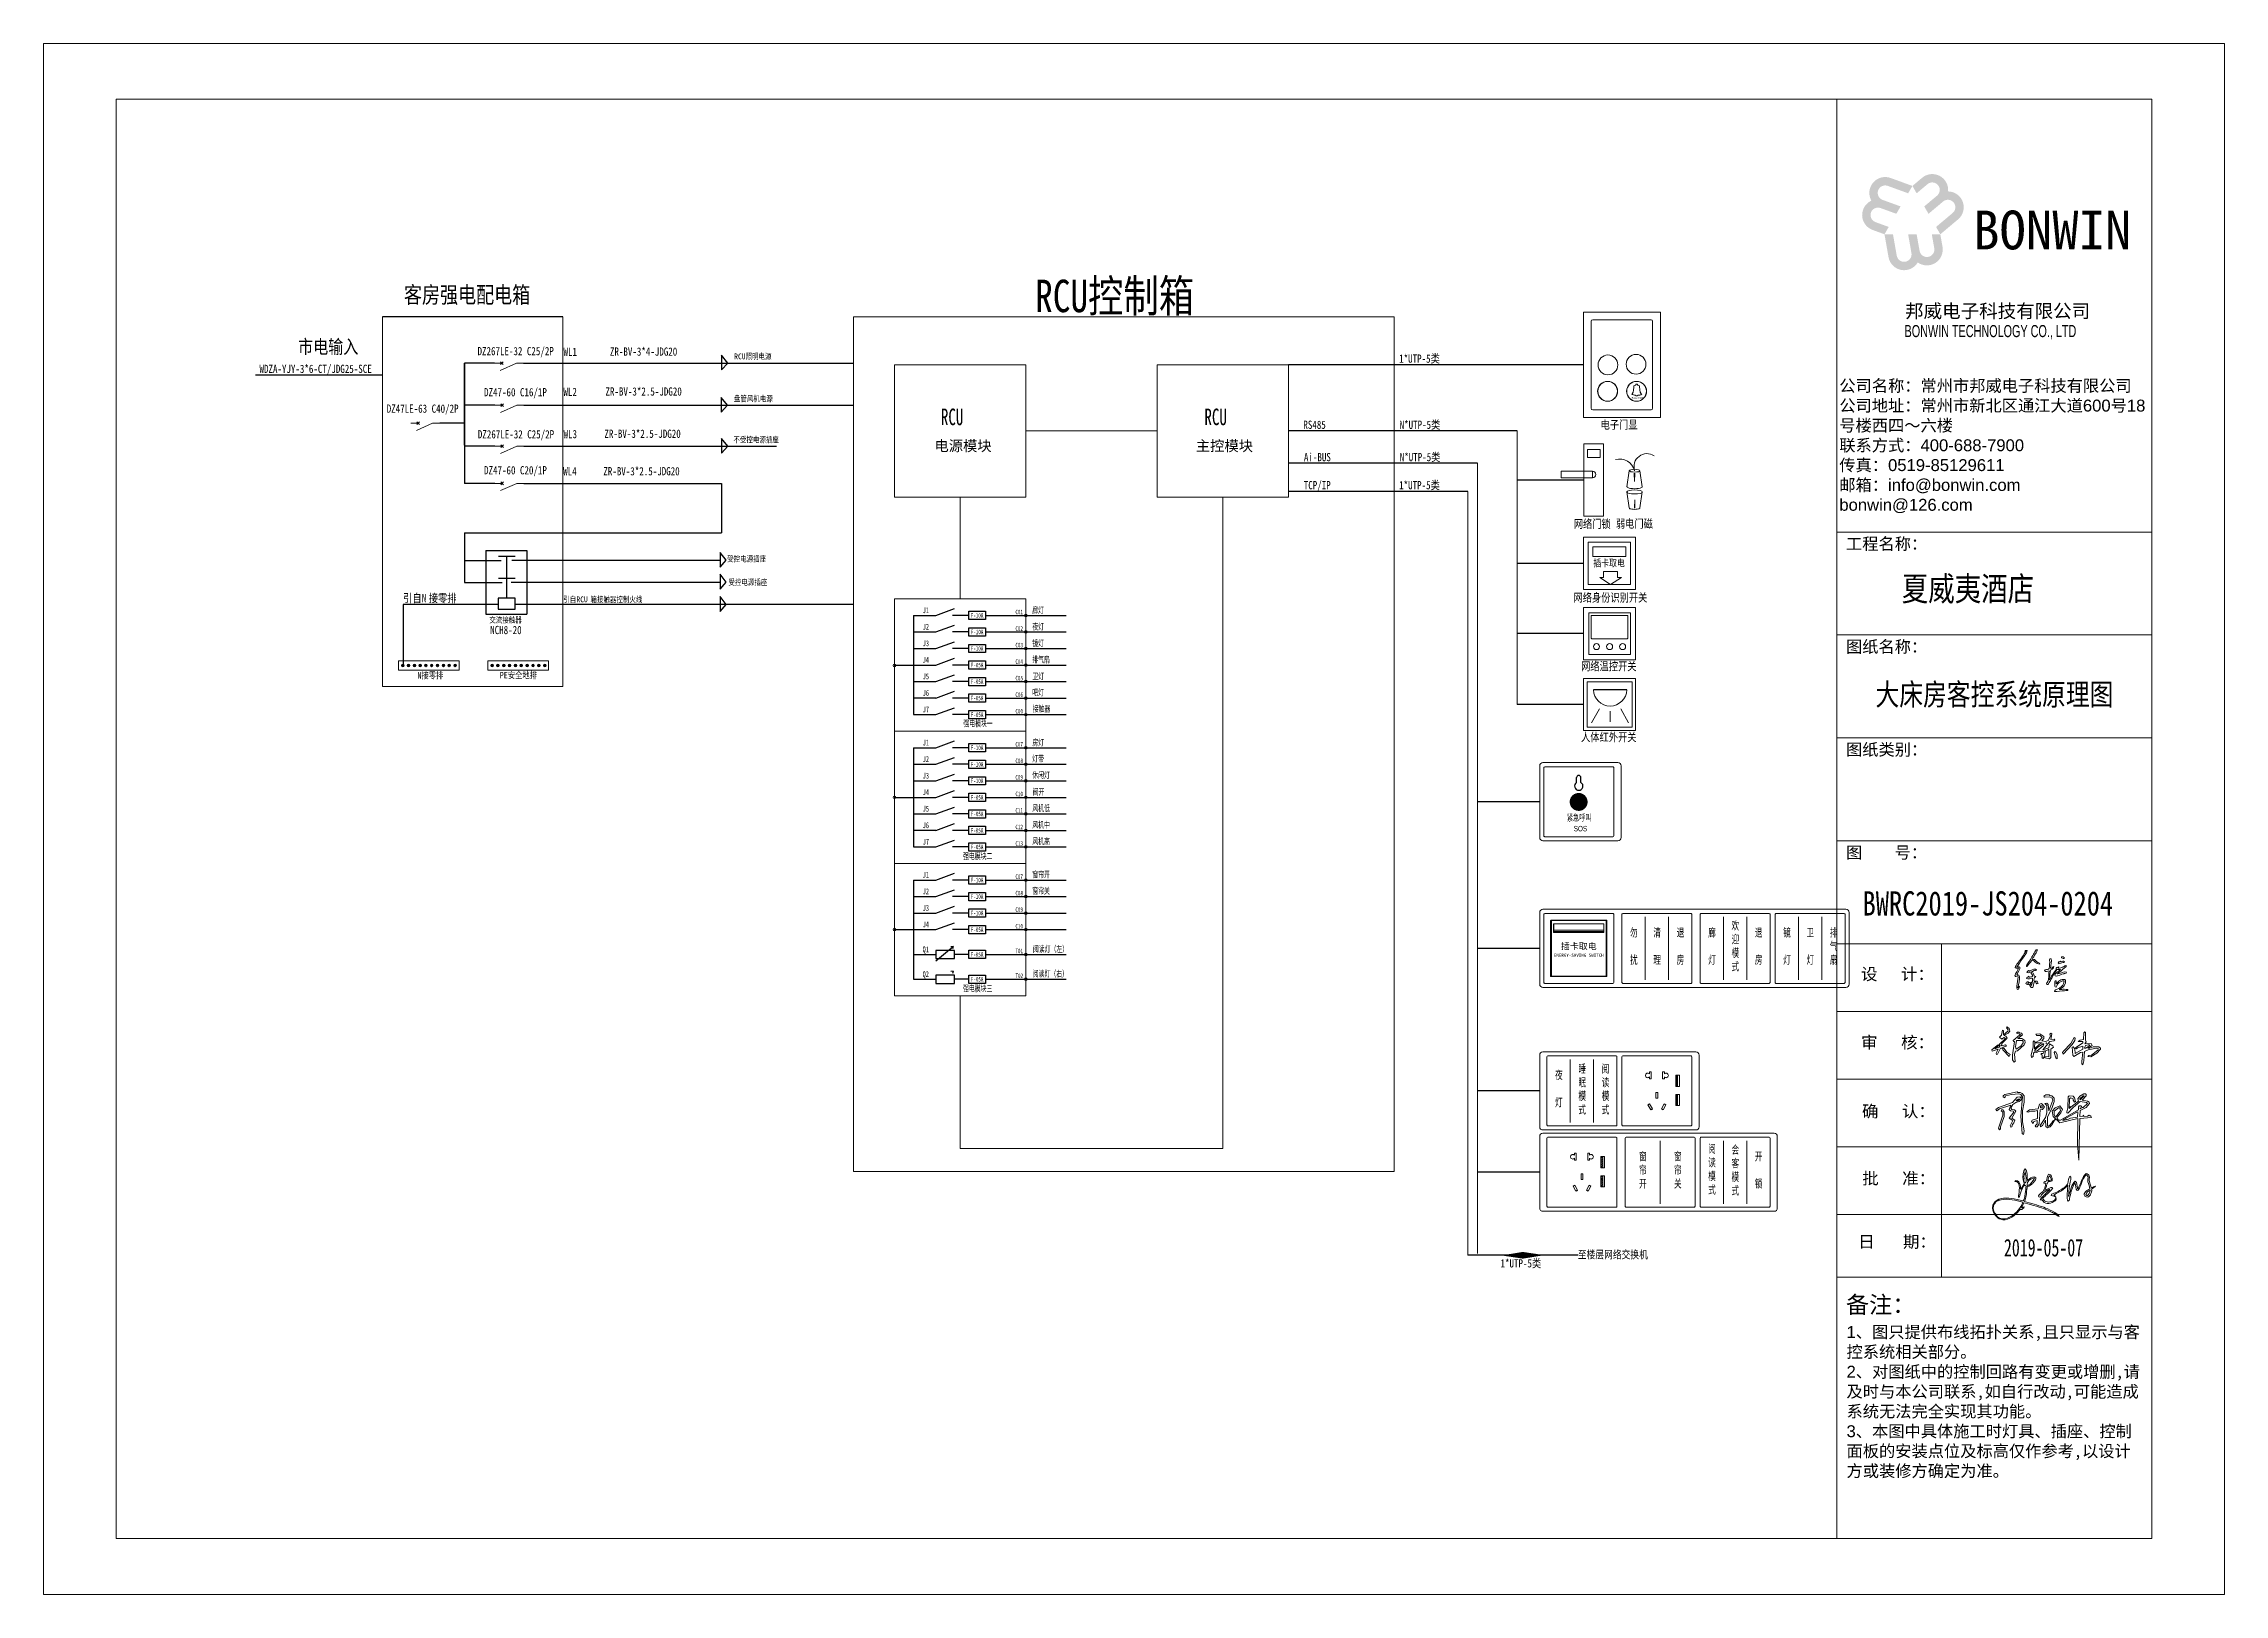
# Model space of a CAD drawing. Header units: millimetres. Extents: x 130143 to 328923, y 19139 to 134795.
# Drawn here: x 251559 to 287559, y 19139 to 44739 of the extents above; entities that cross this region are included whole.
import ezdxf
from ezdxf.enums import TextEntityAlignment as Align

# ---------------------------------------------------------------- set-up
doc = ezdxf.new("R2010")
doc.units = ezdxf.units.MM
doc.header["$LTSCALE"] = 10
doc.layers.add('邦威智能化', color=7, linetype='Continuous', lineweight=18)
doc.styles.get("Standard").update_dxf_attribs({"font": 'arial.ttf'})
doc.styles.add('仿宋体', font='', dxfattribs={"width": 0.8})
doc.styles.add('标准', font='', dxfattribs={"width": 0.667})
doc.styles.get('仿宋体').set_extended_font_data('宋体')
doc.styles.get('标准').set_extended_font_data('仿宋_gb2312')

msp = doc.modelspace()

# ---------------------------------------------------------------- texts
at = {"layer": '邦威智能化'}
for s, height, style, width, p in [('客房强电配电箱', 272.985293, '仿宋体', 0.8, (257507.47825, 40456.04183, 0)), ('RCU控制箱', 535.26528, '仿宋体', 0.8, (267926.93365, 40306.21703, 0)), ('DZ267LE-32 C25/2P', 136.1798552, '仿宋体', 0.8, (258722.30535, 39594.67887, 0)), ('WL1', 136.179855, '仿宋体', 0.8, (260141.90799, 39583.10814, 0)), ('ZR-BV-3*4-JDG20', 136.1798552, '仿宋体', 0.8, (260908.02932, 39586.95077, 0)), ('RCU照明电源', 95.544852, '仿宋体', 0.8, (262960.012, 39527.92355, 0)), ('1*UTP-5类', 136.179855, '仿宋体', 0.8, (273936.2783, 39471.14719, 0)), ('WDZA-YJY-3*6-CT/JDG25-SCE', 136.1798552, '仿宋体', 0.8, (255123.19227, 39302.26948, 0)), ('DZ47-60 C16/1P', 136.1798552, '仿宋体', 0.8, (258829.92748, 38916.6917, 0)), ('WL2', 136.179855, '仿宋体', 0.8, (260140.73187, 38921.53956, 0)), ('ZR-BV-3*2.5-JDG20', 136.1798552, '仿宋体', 0.8, (260834.45086, 38928.2444, 0)), ('盘管风机电源', 95.544852, '仿宋体', 0.8, (262953.60339, 38829.78886, 0)), ('DZ47LE-63 C40/2P', 136.1798552, '仿宋体', 0.8, (257223.54582, 38645.3741, 0)), ('  RCU', 272.985293, '标准', 0.667, (266123.08228, 38440.8757, 0)), ('  RCU', 272.985293, '标准', 0.667, (270473.91923, 38440.8757, 0)), ('N*UTP-5类', 136.179855, '仿宋体', 0.8, (273944.44909, 38379.20602, 0)), ('电子门显', 136.179855, '仿宋体', 0.8, (277261.80103, 38378.80071, 0)), ('DZ267LE-32 C25/2P', 136.1798552, '仿宋体', 0.8, (258727.45086, 38221.68299, 0)), ('WL3', 136.179855, '仿宋体', 0.8, (260143.03626, 38224.97989, 0)), ('ZR-BV-3*2.5-JDG20', 136.1798552, '仿宋体', 0.8, (260817.10187, 38230.78891, 0)), ('不受控电源插座', 95.544852, '仿宋体', 0.8, (262947.17097, 38153.27837, 0)), ('RS485', 136.179855, '仿宋体', 0.8, (272355.04197, 38379.20602, 0)), ('Ai-BUS', 136.179855, '仿宋体', 0.8, (272364.54745, 37845.01954, 0)), ('N*UTP-5类', 136.179855, '仿宋体', 0.8, (273946.55738, 37845.01954, 0)), ('DZ47-60 C20/1P', 136.1798552, '仿宋体', 0.8, (258829.92748, 37628.16267, 0)), ('WL4', 136.179855, '仿宋体', 0.8, (260136.79473, 37610.84405, 0)), ('ZR-BV-3*2.5-JDG20', 136.1798552, '仿宋体', 0.8, (260799.62641, 37611.79638, 0)), ('TCP/IP', 136.179855, '仿宋体', 0.8, (272361.9366, 37381.78034, 0)), ('1*UTP-5类', 136.179855, '仿宋体', 0.8, (273936.2783, 37381.78034, 0)), ('网络门锁', 136.179855, '仿宋体', 0.8, (276818.96589, 36741.60556, 0)), ('弱电门磁', 136.179855, '仿宋体', 0.8, (277515.15693, 36745.66844, 0)), ('受控电源插座', 95.544852, '仿宋体', 0.8, (262844.20738, 36186.06301, 0)), ('引自', 136.179855, '仿宋体', 0.8, (257493.88856, 35516.82701, 0)), ('N', 136.17986, '仿宋体', 0.8, (257803.77339, 35516.82701, 0)), ('接零排', 136.179855, '仿宋体', 0.8, (257917.90508, 35516.82701, 0)), ('受控电源插座', 95.544852, '仿宋体', 0.8, (262863.49991, 35800.11677, 0)), ('网络身份识别开关', 136.179855, '仿宋体', 0.8, (276814.3484, 35525.72154, 0)), ('引自', 95.544852, '仿宋体', 0.8, (260137.78432, 35516.58568, 0)), ('RCU', 95.544852, '仿宋体', 0.8, (260355.20194, 35516.58568, 0)), ('箱接触器控制火线', 95.544852, '仿宋体', 0.8, (260588.14939, 35516.58568, 0)), ('J1', 95.544852, '标准', 0.667, (266071.22483, 35337.06575, 0)), ('F-10A', 76.435882, '标准', 0.667, (266864.91574, 35261.27643, 0)), ('C01', 76.435882, '标准', 0.667, (267601.57722, 35318.15737, 0)), ('NCH8-20', 136.179855, '仿宋体', 0.8, (258931.6583, 34990.74566, 0)), ('J2', 95.544852, '标准', 0.667, (266071.22483, 35064.08046, 0)), ('F-10A', 76.435882, '标准', 0.667, (266864.91574, 34988.29114, 0)), ('C02', 76.435882, '标准', 0.667, (267601.57722, 35045.17208, 0)), ('J3', 95.544852, '标准', 0.667, (266071.22483, 34791.09517, 0)), ('J4', 95.544852, '标准', 0.667, (266071.22483, 34518.50092, 0)), ('F-10A', 76.435882, '标准', 0.667, (266864.91574, 34715.30584, 0)), ('C03', 76.435882, '标准', 0.667, (267601.57722, 34772.18678, 0)), ('C04', 76.435882, '标准', 0.667, (267601.57722, 34499.20149, 0)), ('N接零排', 107.46339, '仿宋体', 0.8, (257729.61484, 34256.59144, 0)), ('PE安全地排', 107.46339, '仿宋体', 0.8, (259088.81475, 34259.00466, 0)), ('J5', 95.544852, '标准', 0.667, (266071.22483, 34245.51562, 0)), ('F-05A', 76.435882, '标准', 0.667, (266864.91574, 34442.32055, 0)), ('F-05A', 76.435882, '标准', 0.667, (266864.91574, 34169.33526, 0)), ('C05', 76.435882, '标准', 0.667, (267601.57722, 34226.2162, 0)), ('网络温控开关', 136.179855, '仿宋体', 0.8, (276939.72578, 34392.02623, 0)), ('大床房客控系统原理图', 360, '仿宋体', 0.8, (281799.4552, 33815.65338, 0)), ('J6', 95.544852, '标准', 0.667, (266071.22483, 33972.13929, 0)), ('F-05A', 76.435882, '标准', 0.667, (266864.91574, 33896.34997, 0)), ('C06', 76.435882, '标准', 0.667, (267601.57722, 33953.23091, 0)), ('J7', 95.544852, '标准', 0.667, (266071.22483, 33699.54504, 0)), ('F-05A', 76.435882, '标准', 0.667, (266864.91574, 33623.36467, 0)), ('C00', 76.435882, '标准', 0.667, (267601.57722, 33680.24561, 0)), ('J1', 95.544852, '标准', 0.667, (266071.22483, 33153.18341, 0)), ('F-10A', 76.435882, '标准', 0.667, (266864.91574, 33077.39409, 0)), ('C07', 76.435882, '标准', 0.667, (267601.57722, 33134.27503, 0)), ('人体红外开关', 136.179855, '仿宋体', 0.8, (276939.72578, 33221.94508, 0)), ('J2', 95.544852, '标准', 0.667, (266071.22483, 32880.19812, 0)), ('F-10A', 76.435882, '标准', 0.667, (266864.91574, 32804.40879, 0)), ('C08', 76.435882, '标准', 0.667, (267601.57722, 32861.28973, 0)), ('J3', 95.544852, '标准', 0.667, (266071.22483, 32607.21282, 0)), ('J4', 95.544852, '标准', 0.667, (266071.22483, 32334.61857, 0)), ('F-10A', 76.435882, '标准', 0.667, (266864.91574, 32531.4235, 0)), ('C09', 76.435882, '标准', 0.667, (267601.57722, 32588.30444, 0)), ('J5', 95.544852, '标准', 0.667, (266071.22483, 32061.63328, 0)), ('F-05A', 76.435882, '标准', 0.667, (266864.91574, 32258.43821, 0)), ('F-05A', 76.435882, '标准', 0.667, (266864.91574, 31985.45292, 0)), ('C10', 76.435882, '标准', 0.667, (267601.57722, 32315.31915, 0)), ('C11', 76.435882, '标准', 0.667, (267601.57722, 32042.33386, 0)), ('J6', 95.544852, '标准', 0.667, (266071.22483, 31788.25694, 0)), ('F-05A', 76.435882, '标准', 0.667, (266864.91574, 31712.46762, 0)), ('C12', 76.435882, '标准', 0.667, (267601.57722, 31769.34856, 0)), ('J7', 95.544852, '标准', 0.667, (266071.22483, 31515.6627, 0)), ('F-05A', 76.435882, '标准', 0.667, (266864.91574, 31439.48233, 0)), ('C13', 76.435882, '标准', 0.667, (267601.57722, 31496.36327, 0)), ('J1', 95.544852, '标准', 0.667, (266071.22483, 30969.30107, 0)), ('F-10A', 76.435882, '标准', 0.667, (266864.91574, 30893.51174, 0)), ('C07', 76.435882, '标准', 0.667, (267601.57722, 30950.39268, 0)), ('J2', 95.544852, '标准', 0.667, (266071.22483, 30696.31577, 0)), ('F-10A', 76.435882, '标准', 0.667, (266864.91574, 30620.52645, 0)), ('C08', 76.435882, '标准', 0.667, (267601.57722, 30677.40739, 0)), ('J3', 95.544852, '标准', 0.667, (266071.22483, 30423.33048, 0)), ('J4', 95.544852, '标准', 0.667, (266071.22483, 30150.73623, 0)), ('F-10A', 76.435882, '标准', 0.667, (266864.91574, 30347.54116, 0)), ('C09', 76.435882, '标准', 0.667, (267601.57722, 30404.4221, 0)), ('F-05A', 76.435882, '标准', 0.667, (266864.91574, 30074.55587, 0)), ('C10', 76.435882, '标准', 0.667, (267601.57722, 30131.43681, 0)), ('T01', 76.435882, '标准', 0.667, (267603.45516, 29722.94951, 0)), ('T02', 76.435882, '标准', 0.667, (267603.45516, 29313.47157, 0)), ('1*UTP-5类', 136.179855, '仿宋体', 0.8, (275609.71667, 24536.23327, 0)), ('至楼层网络交换机', 128.956068, '仿宋体', 0.8, (276886.30774, 24684.05597, 0))]:
    msp.add_text(s, height=height, dxfattribs=dict(at, style=style, width=width)).set_placement(p)
at = {"layer": '邦威智能化', "color": 0}
for s, height, style, width, p in [('市电输入', 227.487744, '仿宋体', 0.8, (255760.99918, 39621.77458, 0)), ('插卡取电', 115.877824, '仿宋体', 0.8, (277142.18659, 36106.71779, 0)), ('交流接触器', 95.544852, '仿宋体', 0.8, (258917.33536, 35177.98466, 0)), ('Q1', 95.544852, '标准', 0.667, (266069.79029, 29739.56377, 0)), ('F-05A', 76.435882, '标准', 0.667, (266864.91574, 29665.07793, 0)), ('Q2', 95.544852, '标准', 0.667, (266069.79029, 29330.08583, 0)), ('F-05A', 76.435882, '标准', 0.667, (266864.91574, 29255.59999, 0))]:
    msp.add_text(s, height=height, dxfattribs=dict(at, style=style, width=width)).set_placement(p)
at = {"layer": '邦威智能化', "color": 5, "style": '标准', "width": 0.667}
msp.add_text('Please Touch', height=30.2199667, dxfattribs=at).set_placement((277769.98999, 38875.71871, 0))
at = {"layer": '邦威智能化', "char_height": 172.8, "attachment_point": 1}
for s, insert in [('{\\fSimSun|b0|i0|c134|p2;电源模块}', (266265.54002, 38185.31946, 0)), ('{\\fSimSun|b0|i0|c134|p2;主控模块}', (270580.83271, 38185.31946, 0))]:
    msp.add_mtext_dynamic_manual_height_columns(s, width=1828.9448186, gutter_width=966.45964, heights=[0], dxfattribs=dict(at, insert=insert))
at = {"layer": '邦威智能化', "insert": (282234.71917, 35494.83296, 0), "char_height": 400, "width": 4650.6666667, "attachment_point": 7, "style": '仿宋体'}
msp.add_mtext('夏威夷酒店', dxfattribs=at)
at = {"layer": '邦威智能化', "linetype": 'Continuous', "lineweight": 0, "char_height": 103.68, "attachment_point": 1, "rotation": 359.85182159, "style": '标准'}
for s, insert, width in [('{\\fSimSun|b0|i0|c134|p49;廊灯}', (267879.31257, 35439.76576, 0), 7632.45898), ('{\\fSimSun|b0|i0|c134|p49;夜灯}', (267882.13096, 35165.88936, 0), 7649.5628599), ('{\\fSimSun|b0|i0|c134|p49;镜灯}', (267879.31257, 34893.79518, 0), 7632.45898), ('{\\fSimSun|b0|i0|c134|p49;排气扇}', (267879.85059, 34625.78126, 0), 7632.45898), ('{\\fSimSun|b0|i0|c134|p49;卫灯}', (267882.13096, 34346.93348, 0), 7649.5628599), ('{\\fSimSun|b0|i0|c134|p49;吧灯}', (267879.85059, 34079.81067, 0), 7632.45898), ('{\\fSimSun|b0|i0|c134|p49;\\C2;强电模块一}', (266742.6543, 33569.33648, 0), 7632.45898), ('{\\fSimSun|b0|i0|c134|p49;接触器}', (267888.07153, 33812.37619, 0), 7632.45898), ('{\\fSimSun|b0|i0|c134|p49;房灯}', (267882.13096, 33254.99231, 0), 7649.5628599), ('{\\fSimSun|b0|i0|c134|p49;灯带}', (267879.85059, 32987.8695, 0), 7632.45898), ('{\\fSimSun|b0|i0|c134|p49;休闲灯}', (267879.85059, 32714.88421, 0), 7632.45898), ('{\\fSimSun|b0|i0|c134|p49;阀开}', (267885.8674, 32438.81392, 0), 7632.45898), ('{\\fSimSun|b0|i0|c134|p49;风机低}', (267880.277, 32169.26234, 0), 7632.45898), ('{\\fSimSun|b0|i0|c134|p49;风机中}', (267880.277, 31896.27705, 0), 7632.45898), ('{\\fSimSun|b0|i0|c134|p49;\\C2;强电模块二}', (266737.08479, 31378.74989, 0), 7632.45898), ('{\\fSimSun|b0|i0|c134|p49;风机高}', (267880.277, 31623.29175, 0), 7632.45898), ('{\\fSimSun|b0|i0|c134|p49;窗帘开}', (267880.277, 31077.32117, 0), 7632.45898), ('{\\fSimSun|b0|i0|c134|p49;窗帘关}', (267880.277, 30804.33588, 0), 7632.45898), ('{\\fSimSun|b0|i0|c134|p49;阅读灯（左）}', (267890.67722, 29844.9178, 0), 7649.5628599), ('{\\fSimSun|b0|i0|c134|p49;\\C2;强电模块三}', (266737.08479, 29194.86755, 0), 7632.45898), ('{\\fSimSun|b0|i0|c134|p49;阅读灯（右）}', (267889.0207, 29437.7684, 0), 7632.45898)]:
    msp.add_mtext(s, dxfattribs=dict(at, insert=insert, width=width))
at = {"layer": '邦威智能化', "color": 0, "lineweight": -3, "attachment_point": 1, "style": '标准'}
for s, insert, char_height, width in [('{\\fSimHei|b0|i0|c134|p49;\\C256;紧急呼叫}', (276706.39639, 32016.56561, -9.28868), 108, 826.0887802), ('{\\f@Arial Unicode MS|b0|i0|c134|p34;\\C256;SOS}', (276819.0189, 31825.06082, -9.28868), 90, 1032.6109752), ('{\\fSimHei|b0|i0|c134|p49;\\C256;欢\\P迎\\P模\\P式}', (279423.19692, 30245.58946, 0.49906), 135, 1032.6109752), ('{\\fSimHei|b0|i0|c134|p49;\\C256;勿\\P\\P扰}', (277748.44692, 30131.50912, 0.49906), 135, 1032.6109752), ('{\\fSimHei|b0|i0|c134|p49;\\C256;清\\P\\P理}', (278133.19692, 30131.50911, 0.49906), 135, 1032.6109752), ('{\\fSimHei|b0|i0|c134|p49;\\C256;退\\P\\P房}', (278517.94692, 30131.50911, 0.49906), 135, 1032.6109752), ('{\\fSimHei|b0|i0|c134|p49;\\C256;廊\\P\\P灯}', (279038.44692, 30131.50912, 0.49906), 135, 1032.6109752), ('{\\fSimHei|b0|i0|c134|p49;\\C256;退\\P\\P房}', (279807.94692, 30131.50911, 0.49906), 135, 1032.6109752), ('{\\fSimHei|b0|i0|c134|p49;\\C256;镜\\P\\P灯}', (280275.94692, 30131.50912, 0.49906), 135, 1032.6109752), ('{\\fSimHei|b0|i0|c134|p49;\\C256;卫\\P\\P灯}', (280660.69692, 30131.50911, 0.49906), 135, 1032.6109752), ('{\\fSimHei|b0|i0|c134|p49;\\C256;排\\P气\\P扇}', (281045.44692, 30131.50911, 0.49906), 135, 1032.6109752), ('{\\fSimHei|b0|i0|c134|p49;\\C256;夜\\P\\P灯}', (276510.48081, 27779.28883, 0.49906), 135, 1032.6109752), ('{\\fSimHei|b0|i0|c134|p49;\\C256;睡\\P眠\\P模\\P式}', (276895.23081, 27883.55783, 0.49906), 135, 1032.6109752), ('{\\fSimHei|b0|i0|c134|p49;\\C256;阅\\P读\\P模\\P式}', (277279.98081, 27883.55783, 0.49906), 135, 1032.6109752), ('{\\fSimHei|b0|i0|c134|p49;\\C256;窗\\P帘\\P开}', (277896.66831, 26436.71701, 0.49906), 135, 1032.6109752), ('{\\fSimHei|b0|i0|c134|p49;\\C256;窗\\P帘\\P关}', (278473.79331, 26436.71701, 0.49906), 135, 1032.6109752), ('{\\fSimHei|b0|i0|c134|p49;\\C256;阅\\P读\\P模\\P式}', (279037.98081, 26561.77387, 0.49906), 135, 1032.6109752), ('{\\fSimHei|b0|i0|c134|p49;\\C256;会\\P客\\P模\\P式}', (279422.73081, 26547.07216, 0.49906), 135, 1032.6109752), ('{\\fSimHei|b0|i0|c134|p49;\\C256;开\\P\\P锁}', (279807.48081, 26436.717, 0.49906), 135, 1032.6109752)]:
    msp.add_mtext(s, dxfattribs=dict(at, insert=insert, char_height=char_height, width=width))
at = {"layer": '邦威智能化', "color": 0, "insert": (281586.90415, 30339.13315, 0), "char_height": 400, "width": 6746.6666667, "attachment_point": 7, "style": '仿宋体'}
msp.add_mtext('BWRC2019-JS204-0204', dxfattribs=at)
at = {"layer": '邦威智能化', "linetype": 'Continuous', "lineweight": 18, "width": 900, "attachment_point": 2}
for s, insert, char_height in [('{\\fSimSun|b0|i0|c134|p2;\\C0;插卡取电}', (276902.2983, 29890.9188, 0.49906), 105), ('{\\fsimhei|b0|i0|c134|p49;\\H0.7x;\\C0;ENERGY-SAVING SWITCH}', (276902.2983, 29716.66607, 0.49906), 75)]:
    msp.add_mtext(s, dxfattribs=dict(at, insert=insert, char_height=char_height))
at = {"layer": '邦威智能化', "color": 0, "linetype": 'Continuous', "lineweight": 25, "insert": (283920.41873, 25006.32649, 0), "char_height": 288, "width": 20715.6018739, "attachment_point": 1, "style": '标准'}
msp.add_mtext('{\\fSimSun|b0|i0|c134|p49;2019-05-07}', dxfattribs=at)

# ---------------------------------------------------------------- blocks, each defined once
blk = doc.blocks.new('图框')
h = blk.add_hatch(color=5)
h.dxf.hatch_style = 1
h.paths.add_polyline_path([(36461, -1029), (36261, -1197), (36348, -1349), (36572, -1161, -1), (36770, -1397), (36505, -1620), (36593, -1772), (36894, -1519, -1), (37092, -1755), (36749, -2043), (36837, -2195), (37203, -1887, 0.696307), (36997, -1310, 0.6707)])
h.paths.add_polyline_path([(36837, -2195), (36661, -2195), (36712, -2483, -1), (36409, -2536), (36348, -2195), (36173, -2195), (36241, -2583, -1), (35938, -2636), (35860, -2195), (35685, -2195), (35768, -2666, 0.696307), (36371, -2776, 0.6707), (36882, -2453)])
h.paths.add_polyline_path([(35646, -1485, -1), (35752, -1196), (36173, -1349), (36261, -1197), (35811, -1033, 0.696307), (35414, -1501, 0.6707), (35439, -2105), (35685, -2195), (35772, -2043), (35498, -1943, -1), (35603, -1653), (35929, -1772), (36017, -1620)])
for p, q in [((34698, 590), (34698, -29110)), ((41198, -2583), (41198, -8983)), ((34698, -8340), (41198, -8340)), ((34698, -10463), (41198, -10463)), ((34698, -12587), (41198, -12587)), ((34698, -14710), (41198, -14710)), ((34698, -16833), (41198, -16833)), ((36860, -16833), (36860, -23716)), ((34698, -18230), (41198, -18230)), ((34698, -19626), (41198, -19626)), ((34698, -21023), (41198, -21023)), ((34698, -22419), (41198, -22419)), ((34698, -23716), (41198, -23716))]:
    blk.add_line(p, q)
for points in [[(-2302, 1740), (42698, 1740), (42698, -30260), (-2302, -30260)], [(-802, 590), (41198, 590), (41198, -29110), (-802, -29110)]]:
    blk.add_lwpolyline(points, close=True)
for s, height, p in [('工程名称：', 245.7, (34890, -8704)), ('图纸名称：', 245.7, (34890, -10827)), ('图纸类别：', 245.7, (34890, -12950)), ('图       号：', 245.7, (34890, -15074)), ('备注：', 350, (34890, -24456))]:
    blk.add_text(s, height=height).set_placement(p)
for s, p, p2 in [('设     计：', (35200, -17583), (36706, -17583)), ('审     核：', (35201, -18992), (36708, -18992)), ('确     认：', (35219, -20414), (36725, -20414)), ('批     准：', (35225, -21799), (36731, -21799)), ('日      期：', (35143, -23106), (36745, -23106))]:
    blk.add_text(s, height=245.7).set_placement(p, p2, align=Align.ALIGNED)
at = {"attachment_point": 1}
for s, width, insert, char_height in [('{\\fSimHei|b1|i0|c0|p49;\\C5;BONWIN}', 3084.57, (37514, -1706), 800), ('{\\fSimSun|b1|i0|c134|p2;邦威电子科技有限公司}', 5483.58, (36110, -3637), 280), ('{\\fﾷￂￋￎ_gb2312|b0|i0|c134|p49;\\W0.667;BONWIN TECHNOLOGY CO., LTD}', 5483.58, (36099, -4067), 250), ('{\\fSimSun|b0|i0|c134|p2;公司名称：常州市邦威电子科技有限公司\\P公司地址：常州市新北区通江大道}600{\\fSimSun|b0|i0|c134|p2;号}18{\\fSimSun|b0|i0|c134|p2;号楼西四～六楼\\P联系方式：}400-688-7900{\\fSimSun|b0|i0|c134|p2;\u3000\u3000\\P传真：}0519-85129611\\P{\\fSimSun|b0|i0|c134|p2;邮箱：}info@bonwin.com{\\fSimSun|b0|i0|c134|p2;\u3000\u3000}bonwin@126.com', 6387.17, (34753, -5197), 245.65), ('1{\\fSimSun|b0|i0|c134|p2;、图只提供布线拓扑关系,且只显示与客\\P控系统相关部分。\\P}2{\\fSimSun|b0|i0|c134|p2;、对图纸中的控制回路有变更或增删,请\\P及时与本公司联系,如自行改动,可能造成\\P系统无法完全实现其功能。\\P}3{\\fSimSun|b0|i0|c134|p2;、本图中具体施工时灯具、插座、控制\\P面板的安装点位及标高仅作参考,以设计\\P方或装修方确定为准。}', 16746.57, (34902, -24723), 245.65)]:
    blk.add_mtext_dynamic_manual_height_columns(s, width=width, gutter_width=1228, heights=[0], dxfattribs=dict(at, insert=insert, char_height=char_height))
blk = doc.blocks.new('zcw')
at = {"linetype": 'Continuous', "elevation": 9684500}
for points in [[(448, 1160), (447, 1161), (445, 1159), (449, 1155), (448, 1152), (439, 1145), (439, 1153), (437, 1154), (435, 1144), (431, 1140), (436, 1136), (440, 1139), (443, 1137), (430, 1125), (432, 1123), (430, 1119), (421, 1116), (428, 1122), (426, 1123), (415, 1114), (416, 1111), (428, 1115), (424, 1107), (425, 1104), (427, 1105), (433, 1117), (437, 1117), (438, 1119), (445, 1121), (443, 1124), (435, 1122), (436, 1127), (447, 1138), (444, 1142), (440, 1143), (449, 1148), (452, 1152), (451, 1158), (448, 1160)], [(472, 1149), (471, 1150), (468, 1150), (466, 1148), (473, 1146), (474, 1144), (472, 1144), (459, 1133), (460, 1131), (462, 1131), (458, 1103), (458, 1093), (461, 1088), (463, 1090), (462, 1105), (464, 1111), (468, 1112), (482, 1124), (484, 1129), (483, 1133), (477, 1137), (469, 1137), (478, 1145), (476, 1148), (472, 1149)], [(466, 1133), (474, 1133), (478, 1133), (480, 1131), (480, 1128), (475, 1121), (465, 1115), (464, 1120), (466, 1133)], [(539, 1147), (537, 1148), (535, 1146), (536, 1142), (531, 1133), (526, 1131), (518, 1132), (522, 1137), (522, 1141), (514, 1147), (506, 1146), (508, 1143), (515, 1143), (519, 1139), (514, 1134), (504, 1128), (519, 1128), (513, 1125), (503, 1116), (504, 1131), (502, 1132), (500, 1130), (500, 1120), (496, 1103), (497, 1098), (500, 1100), (501, 1107), (503, 1109), (508, 1108), (513, 1111), (520, 1110), (524, 1112), (521, 1106), (517, 1106), (517, 1104), (519, 1103), (519, 1097), (521, 1096), (523, 1099), (525, 1097), (534, 1095), (537, 1098), (537, 1115), (542, 1119), (541, 1122), (534, 1126), (533, 1118), (520, 1114), (535, 1131), (543, 1132), (545, 1134), (544, 1136), (537, 1135), (539, 1147)], [(521, 1126), (522, 1126), (521, 1122), (508, 1111), (504, 1111), (504, 1113), (510, 1119), (521, 1126)], [(527, 1128), (528, 1128), (527, 1126), (527, 1128)], [(587, 1138), (585, 1139), (578, 1127), (563, 1111), (561, 1108), (562, 1105), (581, 1125), (586, 1133), (587, 1138)], [(608, 1150), (607, 1151), (605, 1149), (604, 1135), (597, 1134), (593, 1131), (603, 1131), (603, 1128), (588, 1118), (590, 1116), (592, 1118), (603, 1121), (603, 1115), (587, 1106), (586, 1116), (583, 1120), (581, 1119), (582, 1103), (584, 1100), (598, 1108), (603, 1109), (601, 1090), (601, 1085), (603, 1083), (605, 1091), (606, 1110), (614, 1114), (631, 1117), (635, 1116), (634, 1113), (621, 1103), (615, 1102), (613, 1100), (619, 1099), (632, 1107), (639, 1115), (639, 1117), (636, 1120), (624, 1120), (617, 1117), (613, 1117), (620, 1121), (622, 1123), (620, 1127), (607, 1126), (610, 1130), (608, 1134), (608, 1150)], [(430, 1123), (428, 1124), (427, 1123), (430, 1123)], [(440, 1117), (438, 1118), (438, 1114), (451, 1100), (453, 1104), (447, 1108), (440, 1117)], [(531, 1114), (533, 1115), (533, 1099), (524, 1101), (526, 1112), (531, 1114)], [(547, 1109), (545, 1110), (544, 1108), (547, 1097), (550, 1095), (550, 1104), (547, 1109)], [(614, 1124), (616, 1124), (617, 1123), (609, 1117), (606, 1117), (608, 1123), (614, 1124)]]:
    blk.add_lwpolyline(points, dxfattribs=at)
blk = doc.blocks.new('zzh')
at = {"linetype": 'Continuous', "elevation": 9684500}
for points in [[(457.5, 1003.3), (456.5, 1004.3), (451.5, 1003.3), (441.5, 992.3), (412.5, 982.3), (407.5, 978.3), (409.5, 975.3), (414.5, 979.3), (438.5, 987.3), (434.5, 978.3), (437.5, 975.3), (443.5, 974.3), (444.5, 972.3), (434.5, 960.3), (442.5, 955.3), (436.5, 944.3), (438.5, 941.3), (440.5, 942.3), (441.5, 947.3), (444.5, 950.3), (446.5, 956.3), (440.5, 960.3), (448.5, 974.3), (445.5, 977.3), (440.5, 978.3), (438.5, 981.3), (442.5, 988.3), (448.5, 992.3), (455.5, 994.3), (459.5, 998.3), (459.5, 1001.3), (457.5, 1003.3)], [(452.5, 1013.3), (451.5, 1014.3), (425.5, 1009.3), (422.5, 1006.3), (422.5, 1004.3), (425.5, 1002.3), (427.5, 1006.3), (439.5, 1009.3), (454.5, 1010.3), (458.5, 1009.3), (462.5, 1004.3), (458.5, 964.3), (461.5, 928.3), (464.5, 926.3), (465.5, 934.3), (462.5, 952.3), (462.5, 975.3), (465.5, 993.3), (465.5, 1006.3), (461.5, 1011.3), (457.5, 1013.3), (452.5, 1013.3)], [(453.5, 999.3), (456.5, 999.3), (451.5, 995.3), (449.5, 996.3), (453.5, 999.3)], [(460.5, 1003.3), (459.5, 1004.3), (459.5, 1002.3), (460.5, 1003.3)], [(502.5, 989.3), (501.5, 990.3), (497.5, 989.3), (494.5, 979.3), (476.5, 977.3), (471.5, 973.3), (474.5, 972.3), (478.5, 974.3), (487.5, 974.3), (493.5, 976.3), (493.5, 959.3), (482.5, 956.3), (480.5, 953.3), (484.5, 949.3), (485.5, 953.3), (492.5, 955.3), (492.5, 948.3), (488.5, 944.3), (489.5, 942.3), (492.5, 942.3), (496.5, 948.3), (498.5, 977.3), (503.5, 978.3), (507.5, 983.3), (502.5, 989.3)], [(518.5, 1007.3), (517.5, 1008.3), (510.5, 1008.3), (506.5, 1005.3), (507.5, 1003.3), (518.5, 1004.3), (523.5, 1001.3), (524.5, 997.3), (516.5, 975.3), (515.5, 988.3), (512.5, 991.3), (508.5, 990.3), (512.5, 986.3), (512.5, 971.3), (509.5, 961.3), (498.5, 945.3), (499.5, 942.3), (503.5, 945.3), (509.5, 956.3), (510.5, 943.3), (513.5, 940.3), (519.5, 942.3), (524.5, 949.3), (523.5, 951.3), (517.5, 944.3), (515.5, 943.3), (513.5, 945.3), (513.5, 962.3), (523.5, 982.3), (527.5, 994.3), (527.5, 1001.3), (522.5, 1006.3), (518.5, 1007.3)], [(593.5, 1009.3), (592.5, 1010.3), (588.5, 1010.3), (580.5, 1005.3), (576.5, 1000.3), (577.5, 995.3), (558.5, 980.3), (559.5, 1000.3), (561.5, 1002.3), (566.5, 1000.3), (566.5, 997.3), (569.5, 993.3), (571.5, 994.3), (569.5, 1002.3), (566.5, 1005.3), (558.5, 1006.3), (556.5, 1004.3), (555.5, 981.3), (553.5, 973.3), (553.5, 971.3), (555.5, 970.3), (566.5, 982.3), (581.5, 994.3), (594.5, 992.3), (596.5, 990.3), (587.5, 982.3), (585.5, 982.3), (582.5, 985.3), (579.5, 985.3), (577.5, 983.3), (577.5, 977.3), (540.5, 956.3), (536.5, 956.3), (533.5, 959.3), (533.5, 962.3), (541.5, 971.3), (544.5, 978.3), (539.5, 985.3), (529.5, 981.3), (523.5, 974.3), (525.5, 963.3), (539.5, 950.3), (576.5, 959.3), (575.5, 906.3), (578.5, 873.3), (580.5, 959.3), (604.5, 961.3), (603.5, 964.3), (599.5, 966.3), (596.5, 964.3), (580.5, 963.3), (581.5, 976.3), (593.5, 982.3), (600.5, 990.3), (599.5, 993.3), (596.5, 995.3), (585.5, 997.3), (593.5, 1006.3), (593.5, 1009.3)], [(587.5, 1006.3), (589.5, 1006.3), (581.5, 998.3), (580.5, 1000.3), (587.5, 1006.3)], [(421.5, 977.3), (419.5, 978.3), (418.5, 975.3), (421.5, 972.3), (421.5, 966.3), (412.5, 939.3), (414.5, 936.3), (416.5, 938.3), (416.5, 942.3), (424.5, 963.3), (424.5, 973.3), (421.5, 977.3)], [(499.5, 985.3), (502.5, 985.3), (502.5, 981.3), (499.5, 981.3), (499.5, 985.3)], [(527.5, 954.3), (526.5, 955.3), (523.5, 952.3), (524.5, 950.3), (527.5, 954.3)], [(536.5, 981.3), (539.5, 981.3), (540.5, 975.3), (530.5, 962.3), (527.5, 967.3), (527.5, 974.3), (536.5, 981.3)], [(529.5, 956.3), (528.5, 957.3), (528.5, 955.3), (529.5, 956.3)], [(574.5, 972.3), (576.5, 973.3), (575.5, 962.3), (561.5, 960.3), (555.5, 957.3), (545.5, 955.3), (548.5, 958.3), (574.5, 972.3)], [(552.5, 958.3), (551.5, 959.3), (551.5, 957.3), (552.5, 958.3)], [(561.5, 983.3), (560.5, 984.3), (560.5, 982.3), (561.5, 983.3)], [(581.5, 981.3), (583.5, 980.3), (581.5, 979.3), (581.5, 981.3)], [(588.5, 965.3), (587.5, 966.3), (587.5, 964.3), (588.5, 965.3)]]:
    blk.add_lwpolyline(points, dxfattribs=at)

# ---------------------------------------------------------------- hatches: boundary and pattern name
at = {"layer": '邦威智能化', "lineweight": -3}
h = msp.add_hatch(color=1, dxfattribs=at)
h.set_gradient(color1=(231, 15, 4), color2=(252, 59, 49), one_color=1, tint=0.59)
h.paths.add_polyline_path([(276898.73182, 32072.29672, -1), (276900.09484, 32369.24847, -1)])
at = {"layer": '邦威智能化', "linetype": 'ByBlock'}
for points in [[(275979.01192, 24681.62655), (275978.34699, 24791.92278), (275624.15586, 24734.63739)], [(275979.01188, 24791.92273), (275979.67681, 24681.6265), (276333.86794, 24738.91189)]]:
    msp.add_hatch(color=5, dxfattribs=at).paths.add_polyline_path(points, flags=0)

# ---------------------------------------------------------------- linework, layer by layer
at = {"layer": '邦威智能化', "linetype": 'Continuous', "lineweight": 25}
for p, q in [((260128.02095, 40227.17978, 0), (257151.20956, 40227.17978, 0)), ((262746.03648, 38898.81503, 0), (262746.03648, 38654.91454, 0)), ((262847.68817, 38768.44922, 0), (262746.03648, 38898.81503, 0)), ((259007.73887, 38768.44922, 0), (258504.63695, 38768.44922, 0)), ((259488.84074, 38768.44922, 0), (262856.04434, 38768.44922, 0)), ((262746.03648, 38654.91454, 0), (262847.68817, 38768.44922, 0)), ((258504.63695, 38472.75226, 0), (258101.3289, 38472.75226, 0)), ((259068.41853, 36279.32959, 0), (259343.68808, 36279.32959, 0)), ((259202.46759, 36279.32959, 0), (259202.46759, 35581.79159, 0)), ((259068.41853, 35916.87716, 0), (259343.68808, 35916.87716, 0)), ((259345.70956, 35581.79159, 0), (259064.83688, 35581.79159, 0)), ((259064.83688, 35581.79159, 0), (259064.83688, 35401.20283, 0)), ((259064.83688, 35401.20283, 0), (259345.70956, 35401.20283, 0)), ((259345.70956, 35401.20283, 0), (259345.70956, 35581.79159, 0)), ((266831.27614, 35231.18829, 0), (266831.27614, 35367.50886, 0)), ((266831.27614, 35367.50886, 0), (267106.47885, 35367.50886, 0)), ((267106.47885, 35367.50886, 0), (267106.47885, 35231.18829, 0)), ((267106.47885, 35231.18829, 0), (266831.27614, 35231.18829, 0)), ((266831.27614, 34958.20299, 0), (266831.27614, 35094.52357, 0)), ((266831.27614, 35094.52357, 0), (267106.47885, 35094.52357, 0)), ((267106.47885, 34958.20299, 0), (266831.27614, 34958.20299, 0)), ((267106.47885, 35094.52357, 0), (267106.47885, 34958.20299, 0)), ((266831.27614, 34685.2177, 0), (266831.27614, 34821.53827, 0)), ((266831.27614, 34821.53827, 0), (267106.47885, 34821.53827, 0)), ((267106.47885, 34685.2177, 0), (266831.27614, 34685.2177, 0)), ((267106.47885, 34821.53827, 0), (267106.47885, 34685.2177, 0)), ((266831.27614, 34412.23241, 0), (266831.27614, 34548.55298, 0)), ((266831.27614, 34548.55298, 0), (267106.47885, 34548.55298, 0)), ((267106.47885, 34412.23241, 0), (266831.27614, 34412.23241, 0)), ((266831.27614, 34139.24712, 0), (266831.27614, 34275.56769, 0)), ((266831.27614, 34275.56769, 0), (267106.47885, 34275.56769, 0)), ((267106.47885, 34548.55298, 0), (267106.47885, 34412.23241, 0)), ((267106.47885, 34275.56769, 0), (267106.47885, 34139.24712, 0)), ((267106.47885, 34139.24712, 0), (266831.27614, 34139.24712, 0)), ((266831.27614, 33866.26182, 0), (266831.27614, 34002.58239, 0)), ((266831.27614, 34002.58239, 0), (267106.47885, 34002.58239, 0)), ((267106.47885, 33866.26182, 0), (266831.27614, 33866.26182, 0)), ((267106.47885, 34002.58239, 0), (267106.47885, 33866.26182, 0)), ((266831.27614, 33593.27653, 0), (266831.27614, 33729.5971, 0)), ((266831.27614, 33729.5971, 0), (267106.47885, 33729.5971, 0)), ((267106.47885, 33593.27653, 0), (266831.27614, 33593.27653, 0)), ((267106.47885, 33729.5971, 0), (267106.47885, 33593.27653, 0)), ((266831.27614, 33047.30595, 0), (266831.27614, 33183.62652, 0)), ((266831.27614, 33183.62652, 0), (267106.47885, 33183.62652, 0)), ((267106.47885, 33183.62652, 0), (267106.47885, 33047.30595, 0)), ((267106.47885, 33047.30595, 0), (266831.27614, 33047.30595, 0)), ((266831.27614, 32774.32065, 0), (266831.27614, 32910.64122, 0)), ((266831.27614, 32910.64122, 0), (267106.47885, 32910.64122, 0)), ((267106.47885, 32774.32065, 0), (266831.27614, 32774.32065, 0)), ((267106.47885, 32910.64122, 0), (267106.47885, 32774.32065, 0)), ((266831.27614, 32501.33536, 0), (266831.27614, 32637.65593, 0)), ((266831.27614, 32637.65593, 0), (267106.47885, 32637.65593, 0)), ((267106.47885, 32501.33536, 0), (266831.27614, 32501.33536, 0)), ((267106.47885, 32637.65593, 0), (267106.47885, 32501.33536, 0)), ((266831.27614, 32228.35007, 0), (266831.27614, 32364.67064, 0)), ((266831.27614, 32364.67064, 0), (267106.47885, 32364.67064, 0)), ((267106.47885, 32228.35007, 0), (266831.27614, 32228.35007, 0)), ((266831.27614, 31955.36477, 0), (266831.27614, 32091.68534, 0)), ((266831.27614, 32091.68534, 0), (267106.47885, 32091.68534, 0)), ((267106.47885, 32364.67064, 0), (267106.47885, 32228.35007, 0)), ((267106.47885, 32091.68534, 0), (267106.47885, 31955.36477, 0)), ((276257.2983, 32224.36383, -9.28868), (275232.48975, 32224.07623, 0)), ((267106.47885, 31955.36477, 0), (266831.27614, 31955.36477, 0)), ((266831.27614, 31682.37948, 0), (266831.27614, 31818.70005, 0)), ((266831.27614, 31818.70005, 0), (267106.47885, 31818.70005, 0)), ((267106.47885, 31682.37948, 0), (266831.27614, 31682.37948, 0)), ((267106.47885, 31818.70005, 0), (267106.47885, 31682.37948, 0)), ((266831.27614, 31409.39419, 0), (266831.27614, 31545.71476, 0)), ((266831.27614, 31545.71476, 0), (267106.47885, 31545.71476, 0)), ((267106.47885, 31409.39419, 0), (266831.27614, 31409.39419, 0)), ((267106.47885, 31545.71476, 0), (267106.47885, 31409.39419, 0)), ((266831.27614, 30863.4236, 0), (266831.27614, 30999.74417, 0)), ((266831.27614, 30999.74417, 0), (267106.47885, 30999.74417, 0)), ((267106.47885, 30999.74417, 0), (267106.47885, 30863.4236, 0)), ((267106.47885, 30863.4236, 0), (266831.27614, 30863.4236, 0)), ((266831.27614, 30590.43831, 0), (266831.27614, 30726.75888, 0)), ((266831.27614, 30726.75888, 0), (267106.47885, 30726.75888, 0)), ((267106.47885, 30726.75888, 0), (267106.47885, 30590.43831, 0)), ((267106.47885, 30590.43831, 0), (266831.27614, 30590.43831, 0)), ((266831.27614, 30317.45302, 0), (266831.27614, 30453.77359, 0)), ((266831.27614, 30453.77359, 0), (267106.47885, 30453.77359, 0)), ((267106.47885, 30317.45302, 0), (266831.27614, 30317.45302, 0)), ((267106.47885, 30453.77359, 0), (267106.47885, 30317.45302, 0)), ((266831.27614, 30044.46772, 0), (266831.27614, 30180.78829, 0)), ((266831.27614, 30180.78829, 0), (267106.47885, 30180.78829, 0)), ((267106.47885, 30044.46772, 0), (266831.27614, 30044.46772, 0)), ((267106.47885, 30180.78829, 0), (267106.47885, 30044.46772, 0)), ((266831.27614, 29634.98979, 0), (266831.27614, 29771.31036, 0)), ((266831.27614, 29771.31036, 0), (267106.47885, 29771.31036, 0)), ((267106.47885, 29634.98979, 0), (266831.27614, 29634.98979, 0)), ((267106.47885, 29771.31036, 0), (267106.47885, 29634.98979, 0)), ((276257.2983, 29802.76932, 0.49906), (275232.48975, 29802.76932, 0)), ((266831.27614, 29225.51185, 0), (266831.27614, 29361.83242, 0)), ((266831.27614, 29361.83242, 0), (267106.47885, 29361.83242, 0)), ((267106.47885, 29225.51185, 0), (266831.27614, 29225.51185, 0)), ((267106.47885, 29361.83242, 0), (267106.47885, 29225.51185, 0)), ((276256.83219, 27450.54903, 0.49906), (275232.48975, 27450.54903, 0)), ((276256.83219, 26107.97721, 0.49906), (275232.48975, 26107.97721, 0))]:
    msp.add_line(p, q, dxfattribs=at)
at = {"layer": '邦威智能化', "color": 6, "lineweight": 0}
for p, q in [((257151.20956, 40227.17978, 0), (260128.02095, 40227.17978, 0)), ((257151.20956, 34124.91384, 0), (257151.20956, 40227.17978, 0)), ((260128.02095, 40227.17978, 0), (260128.02095, 34124.91384, 0)), ((264927.21495, 40227.17978, 0), (273853.60031, 40227.17978, 0)), ((264927.21495, 26118.98787, 0), (264927.21495, 40227.17978, 0)), ((273853.60031, 40227.17978, 0), (273853.60031, 26118.98787, 0)), ((260128.02095, 34124.91384, 0), (257151.20956, 34124.91384, 0)), ((273853.60031, 26118.98787, 0), (264927.21495, 26118.98787, 0))]:
    msp.add_line(p, q, dxfattribs=at)
at = {"layer": '邦威智能化'}
for p, q in [((278248.37336, 40307.79941, 0), (276979.15872, 40307.79941, 0)), ((276979.15872, 40307.79941, 0), (276979.15872, 38566.41557, 0)), ((278248.37336, 40307.79941, 0), (278248.37336, 38566.41557, 0)), ((259002.59336, 39465.49545, 0), (259122.86882, 39465.49545, 0)), ((259363.41976, 39465.49545, 0), (259098.81373, 39345.21998, 0)), ((259145.54818, 39442.81609, 0), (259100.18946, 39488.17481, 0)), ((259100.18946, 39442.81609, 0), (259145.54818, 39488.17481, 0)), ((259483.69523, 39465.49545, 0), (259363.41976, 39465.49545, 0)), ((259007.73887, 38768.44922, 0), (259128.01434, 38768.44922, 0)), ((259368.56527, 38768.44922, 0), (259103.95924, 38648.17376, 0)), ((259150.6937, 38745.76986, 0), (259105.33498, 38791.12858, 0)), ((259105.33498, 38745.76986, 0), (259150.6937, 38791.12858, 0)), ((259488.84074, 38768.44922, 0), (259368.56527, 38768.44922, 0)), ((276979.15872, 38566.41557, 0), (278248.37336, 38566.41557, 0)), ((257620.22703, 38472.75226, 0), (257740.5025, 38472.75226, 0)), ((257981.05344, 38472.75226, 0), (257716.44741, 38352.47679, 0)), ((257763.18186, 38450.0729, 0), (257717.82314, 38495.43162, 0)), ((257717.82314, 38450.0729, 0), (257763.18186, 38495.43162, 0)), ((258101.3289, 38472.75226, 0), (257981.05344, 38472.75226, 0)), ((259007.73887, 38092.49957, 0), (259128.01434, 38092.49957, 0)), ((259368.56527, 38092.49957, 0), (259103.95924, 37972.2241, 0)), ((259150.6937, 38069.82021, 0), (259105.33498, 38115.17893, 0)), ((259105.33498, 38069.82021, 0), (259150.6937, 38115.17893, 0)), ((259488.84074, 38092.49957, 0), (259368.56527, 38092.49957, 0)), ((277311.10284, 38130.00683, 0), (276983.79672, 38130.00683, 0)), ((276983.79672, 38130.00683, 0), (276983.79672, 36937.47078, 0)), ((277046.48297, 38038.88239, 0), (277046.48297, 37905.24019, 0)), ((277252.88982, 38038.88239, 0), (277046.48297, 38038.88239, 0)), ((277046.48297, 37905.24019, 0), (277252.88982, 37905.24019, 0)), ((277252.88982, 37905.24019, 0), (277252.88982, 38038.88239, 0)), ((277311.10284, 36937.47078, 0), (277311.10284, 38130.00683, 0)), ((259007.73887, 37479.92019, 0), (259128.01434, 37479.92019, 0)), ((259368.56527, 37479.92019, 0), (259103.95924, 37359.64472, 0)), ((259150.6937, 37457.24083, 0), (259105.33498, 37502.59955, 0)), ((259105.33498, 37457.24083, 0), (259150.6937, 37502.59955, 0)), ((259488.84074, 37479.92019, 0), (259368.56527, 37479.92019, 0)), ((277128.03741, 37680.82865, 0), (276613.64779, 37680.82865, 0)), ((276613.64779, 37680.82865, 0), (276613.64779, 37571.69679, 0)), ((276613.64779, 37571.69679, 0), (277128.03741, 37571.69679, 0)), ((277128.03741, 37680.82865, 0), (277128.03741, 37571.69679, 0)), ((277311.10284, 36937.47078, 0), (276983.79672, 36937.47078, 0)), ((277840.08188, 36589.91523, 0), (277840.08188, 35728.99207, 0)), ((277242.40092, 33754.85296, 0), (277112.83173, 33527.39781, 0)), ((277419.01182, 33719.85993, 0), (277419.01182, 33544.89442, 0)), ((277595.62272, 33754.85296, 0), (277725.19191, 33527.39781, 0)), ((277999.9233, 30322.18182, 0.49906), (277999.9233, 29283.35682, 0.49906)), ((278384.6733, 30322.18182, 0.49906), (278384.6733, 29283.35682, 0.49906)), ((279289.9233, 30322.18182, 0.49906), (279289.9233, 29283.35682, 0.49906)), ((279674.6733, 30322.18182, 0.49906), (279674.6733, 29283.35682, 0.49906)), ((280527.4233, 30322.18182, 0.49906), (280527.4233, 29283.35682, 0.49906)), ((280912.1733, 30322.18182, 0.49906), (280912.1733, 29283.35682, 0.49906)), ((276761.95719, 27969.96153, 0.49906), (276761.95719, 26931.13653, 0.49906)), ((277146.70719, 27969.96153, 0.49906), (277146.70719, 26931.13653, 0.49906)), ((278533.92179, 27647.82353, 7.10956), (278503.04065, 27678.70468, 7.10956)), ((278533.92179, 27618.07357, 7.10956), (278503.04065, 27648.95472, 7.10956)), ((278533.92179, 27587.19243, 7.10956), (278503.04065, 27618.07357, 7.10956)), ((278533.92179, 27556.31128, 7.10956), (278503.04065, 27587.19243, 7.10956)), ((278533.92179, 27525.43014, 7.10956), (278503.04065, 27556.31128, 7.10956)), ((278533.92179, 27332.85109, 7.10956), (278503.04065, 27363.73223, 7.10956)), ((278533.92179, 27678.70468, 7.10956), (278504.17184, 27708.45463, 7.10956)), ((278533.92179, 27363.73223, 7.10956), (278504.17184, 27393.48219, 7.10956)), ((278533.92179, 27708.45463, 7.10956), (278533.92179, 27525.43014, 7.10956)), ((278533.92179, 27393.48219, 7.10956), (278533.92179, 27210.45769, 7.10956)), ((278533.92179, 27303.10113, 7.10956), (278503.04065, 27333.98228, 7.10956)), ((278533.92179, 27272.21999, 7.10956), (278503.04065, 27303.10113, 7.10956)), ((278533.92179, 27241.33884, 7.10956), (278503.04065, 27272.21999, 7.10956)), ((278533.92179, 27210.45769, 7.10956), (278503.04065, 27241.33884, 7.10956)), ((277296.42179, 26305.25172, 7.10956), (277265.54065, 26336.13286, 7.10956)), ((277296.42179, 26275.50176, 7.10956), (277265.54065, 26306.38291, 7.10956)), ((277296.42179, 26336.13286, 7.10956), (277266.67184, 26365.88282, 7.10956)), ((277296.42179, 26365.88282, 7.10956), (277296.42179, 26182.85832, 7.10956)), ((278244.33219, 26627.38971, 0.49906), (278244.33219, 25588.56471, 0.49906)), ((279289.45719, 26627.38971, 0.49906), (279289.45719, 25588.56471, 0.49906)), ((279674.20719, 26627.38971, 0.49906), (279674.20719, 25588.56471, 0.49906)), ((277296.42179, 26244.62061, 7.10956), (277265.54065, 26275.50176, 7.10956)), ((277296.42179, 26213.73947, 7.10956), (277265.54065, 26244.62061, 7.10956)), ((277296.42179, 26182.85832, 7.10956), (277265.54065, 26213.73947, 7.10956)), ((277296.42179, 25990.27927, 7.10956), (277265.54065, 26021.16042, 7.10956)), ((277296.42179, 25960.52932, 7.10956), (277265.54065, 25991.41046, 7.10956)), ((277296.42179, 25929.64817, 7.10956), (277265.54065, 25960.52932, 7.10956)), ((277296.42179, 25898.76703, 7.10956), (277265.54065, 25929.64817, 7.10956)), ((277296.42179, 26021.16042, 7.10956), (277266.67184, 26050.91038, 7.10956)), ((277296.42179, 26050.91038, 7.10956), (277296.42179, 25867.88588, 7.10956)), ((277296.42179, 25867.88588, 7.10956), (277265.54065, 25898.76703, 7.10956))]:
    msp.add_line(p, q, dxfattribs=at)
at = {"layer": '邦威智能化', "lineweight": 0}
for p, q in [((277106.08019, 40155.49365, 0), (277106.08019, 38718.72133, 0)), ((278096.0676, 40180.87795, 0), (277131.46448, 40180.87795, 0)), ((278121.4519, 38718.72133, 0), (278121.4519, 40155.49365, 0)), ((277131.46448, 38693.33703, 0), (278096.0676, 38693.33703, 0)), ((276979.15872, 36589.91523, 0), (276979.15872, 35728.99207, 0)), ((277840.08188, 36589.91523, 0), (276979.15872, 36589.91523, 0)), ((277753.6672, 36506.7232, 0), (277058.40026, 36506.7232, 0)), ((277058.40026, 36506.7232, 0), (277058.40026, 35811.45626, 0)), ((277678.29791, 36433.46188, 0), (277134.15481, 36433.46188, 0)), ((277134.15481, 36433.46188, 0), (277134.15481, 36270.39798, 0)), ((277678.29791, 36270.39798, 0), (277678.29791, 36433.46188, 0)), ((277753.6672, 35811.45626, 0), (277753.6672, 36506.7232, 0)), ((277753.6672, 36489.44029, 0), (277753.6672, 35832.68956, 0)), ((277134.15481, 36270.39798, 0), (277678.29791, 36270.39798, 0)), ((277310.18225, 36024.21226, 0), (277310.18225, 35923.95379, 0)), ((277310.18225, 36024.21226, 0), (277541.71874, 36024.21226, 0)), ((277541.71874, 36024.21226, 0), (277541.71874, 35923.95379, 0)), ((276979.15872, 35728.99207, 0), (277840.08188, 35728.99207, 0)), ((277058.40026, 35811.45626, 0), (277753.6672, 35811.45626, 0)), ((277425.9505, 35811.45626, 0), (277246.65089, 35923.95379, 0)), ((277310.18225, 35923.95379, 0), (277246.65089, 35923.95379, 0)), ((277425.9505, 35811.45626, 0), (277605.2501, 35923.95379, 0)), ((276979.15872, 35429.97856, 0), (276979.15872, 34569.05541, 0)), ((277840.08188, 35429.97856, 0), (276979.15872, 35429.97856, 0)), ((277065.25104, 35343.88625, 0), (277065.25104, 34655.14772, 0)), ((277753.98956, 35343.88625, 0), (277065.25104, 35343.88625, 0)), ((277108.2972, 35292.23086, 0), (277108.2972, 35137.26469, 0)), ((277379.48799, 35300.84009, 0), (277116.90643, 35300.84009, 0)), ((277702.33417, 35300.84009, 0), (277379.48799, 35300.84009, 0)), ((277710.94341, 35077.00007, 0), (277710.94341, 35292.23086, 0)), ((277753.98956, 34655.14772, 0), (277753.98956, 35343.88625, 0)), ((277840.08188, 34569.05541, 0), (277840.08188, 35429.97856, 0)), ((277108.2972, 35137.26469, 0), (277108.2972, 34922.0339, 0)), ((277710.94341, 34922.0339, 0), (277710.94341, 35077.00007, 0)), ((276979.15872, 34569.05541, 0), (277840.08188, 34569.05541, 0)), ((277065.25104, 34655.14772, 0), (277753.98956, 34655.14772, 0)), ((277379.48799, 34913.42467, 0), (277116.90643, 34913.42467, 0)), ((277702.33417, 34913.42467, 0), (277379.48799, 34913.42467, 0)), ((276979.15872, 34259.89742, 0), (276979.15872, 33398.97426, 0)), ((277840.08188, 34259.89742, 0), (276979.15872, 34259.89742, 0)), ((277037.7015, 34201.35464, 0), (277037.7015, 33457.51704, 0)), ((277781.5391, 34201.35464, 0), (277037.7015, 34201.35464, 0)), ((277781.5391, 33457.51704, 0), (277781.5391, 34201.35464, 0)), ((277840.08188, 33398.97426, 0), (277840.08188, 34259.89742, 0)), ((276979.15872, 33398.97426, 0), (277840.08188, 33398.97426, 0)), ((277037.7015, 33457.51704, 0), (277781.5391, 33457.51704, 0))]:
    msp.add_line(p, q, dxfattribs=at)
at = {"layer": '邦威智能化', "color": 1, "linetype": 'Continuous', "lineweight": 25}
for p, q in [((257151.20956, 39265.41835, 0), (255054.49634, 39265.41835, 0)), ((259002.59336, 39465.49545, 0), (258504.63695, 39465.58432, 0)), ((258504.63695, 39465.58432, 0), (258504.63695, 37479.92019, 0)), ((258504.63695, 38112.90465, 0), (258504.63695, 39465.58432, 0)), ((259483.69523, 39465.49545, 0), (262856.04434, 39465.52231, 0)), ((262853.24748, 39465.52231, 0), (262751.5958, 39595.88812, 0)), ((262751.5958, 39595.88812, 0), (262751.5958, 39351.98763, 0)), ((262751.5958, 39351.98763, 0), (262853.24748, 39465.52231, 0)), ((262856.04434, 39465.52231, 0), (264927.21495, 39465.52231, 0)), ((262856.04434, 38768.44922, 0), (264927.21495, 38768.44922, 0)), ((262750.2793, 38222.86537, 0), (262750.2793, 37978.96488, 0)), ((262851.93099, 38092.49957, 0), (262750.2793, 38222.86537, 0)), ((259007.73887, 38092.49957, 0), (258504.63695, 38092.49957, 0)), ((259488.84074, 38092.49957, 0), (263656.01903, 38092.49957, 0)), ((262750.2793, 37978.96488, 0), (262851.93099, 38092.49957, 0)), ((259007.73887, 37479.92019, 0), (258504.63695, 37479.92019, 0)), ((259488.84074, 37479.92019, 0), (262612.2807, 37479.92019, 0)), ((262612.2807, 37479.92019, 0), (262750.11538, 37479.92019, 0)), ((262750.11538, 37479.92019, 0), (262750.39104, 36664.27504, 0)), ((258504.63695, 36662.8401, 0), (262750.39104, 36664.27504, 0)), ((258504.63695, 36662.8401, 0), (258504.63695, 35845.76001, 0)), ((258504.63695, 36208.21244, 0), (259112.65552, 36208.21244, 0)), ((259286.28772, 36209.43859, 0), (262727.20439, 36209.43859, 0)), ((262727.20439, 36339.8044, 0), (262727.20439, 36095.90391, 0)), ((262828.85608, 36209.43859, 0), (262727.20439, 36339.8044, 0)), ((262727.20439, 36095.90391, 0), (262828.85608, 36209.43859, 0)), ((258504.63695, 35845.76001, 0), (259126.94676, 35845.76001, 0)), ((259278.84758, 35849.31117, 0), (262727.20439, 35849.31117, 0)), ((262727.20439, 35979.67698, 0), (262727.20439, 35735.77649, 0)), ((262828.85608, 35849.31117, 0), (262727.20439, 35979.67698, 0)), ((262727.20439, 35735.77649, 0), (262828.85608, 35849.31117, 0)), ((264927.21495, 35479.19671, 0), (259345.70956, 35479.19671, 0)), ((262727.20439, 35609.56252, 0), (262727.20439, 35365.66203, 0)), ((262828.85608, 35479.19671, 0), (262727.20439, 35609.56252, 0)), ((262727.20439, 35365.66203, 0), (262828.85608, 35479.19671, 0)), ((265918.83615, 35299.34857, 0), (266289.44537, 35299.34857, 0)), ((265918.83615, 35299.34857, 0), (265918.83615, 33661.43682, 0)), ((266289.44537, 35299.34857, 0), (266597.84739, 35411.59773, 0)), ((266831.27614, 35299.34857, 0), (266560.89391, 35299.34857, 0)), ((267106.47885, 35299.34857, 0), (268439.03638, 35299.34857, 0)), ((265918.83615, 35026.36328, 0), (266289.44537, 35026.36328, 0)), ((266289.44537, 35026.36328, 0), (266597.84739, 35138.61244, 0)), ((266831.27614, 35026.36328, 0), (266560.89391, 35026.36328, 0)), ((267106.47885, 35026.36328, 0), (268439.03638, 35026.36328, 0)), ((265918.83615, 34753.37799, 0), (266289.44537, 34753.37799, 0)), ((266289.44537, 34753.37799, 0), (266597.84739, 34865.62714, 0)), ((266289.44537, 34480.39269, 0), (266597.84739, 34592.64185, 0)), ((266831.27614, 34753.37799, 0), (266560.89391, 34753.37799, 0)), ((267106.47885, 34753.37799, 0), (268439.03638, 34753.37799, 0)), ((265604.73764, 34480.39269, 0), (265918.83615, 34480.39269, 0)), ((265918.83615, 34480.39269, 0), (266289.44537, 34480.39269, 0)), ((265918.83615, 34207.4074, 0), (266289.44537, 34207.4074, 0)), ((266289.44537, 34207.4074, 0), (266597.84739, 34319.65656, 0)), ((266831.27614, 34480.39269, 0), (266560.89391, 34480.39269, 0)), ((266831.27614, 34207.4074, 0), (266560.89391, 34207.4074, 0)), ((267106.47885, 34480.39269, 0), (268439.03638, 34480.39269, 0)), ((267106.47885, 34207.4074, 0), (268439.03638, 34207.4074, 0)), ((266289.44537, 33934.42211, 0), (265918.83615, 33934.42211, 0)), ((266289.44537, 33934.42211, 0), (266597.84739, 34046.67126, 0)), ((266831.27614, 33934.42211, 0), (266560.89391, 33934.42211, 0)), ((267106.47885, 33934.42211, 0), (268439.03638, 33934.42211, 0)), ((265918.83615, 33661.43682, 0), (266289.44537, 33661.43682, 0)), ((266289.44537, 33661.43682, 0), (266597.84739, 33773.68597, 0)), ((266831.27614, 33661.43682, 0), (266560.89391, 33661.43682, 0)), ((267106.47885, 33661.43682, 0), (268439.03638, 33661.43682, 0)), ((266289.44537, 33115.46623, 0), (266597.84739, 33227.71539, 0)), ((265918.83615, 33115.46623, 0), (266289.44537, 33115.46623, 0)), ((265918.83615, 33115.46623, 0), (265918.83615, 31477.55447, 0)), ((265918.83615, 32842.48094, 0), (266289.44537, 32842.48094, 0)), ((266289.44537, 32842.48094, 0), (266597.84739, 32954.73009, 0)), ((266831.27614, 33115.46623, 0), (266560.89391, 33115.46623, 0)), ((266831.27614, 32842.48094, 0), (266560.89391, 32842.48094, 0)), ((267106.47885, 33115.46623, 0), (268439.03638, 33115.46623, 0)), ((267106.47885, 32842.48094, 0), (268439.03638, 32842.48094, 0)), ((265918.83615, 32569.49564, 0), (266289.44537, 32569.49564, 0)), ((266289.44537, 32569.49564, 0), (266597.84739, 32681.7448, 0)), ((266289.44537, 32296.51035, 0), (266597.84739, 32408.75951, 0)), ((266831.27614, 32569.49564, 0), (266560.89391, 32569.49564, 0)), ((267106.47885, 32569.49564, 0), (268439.03638, 32569.49564, 0)), ((265604.73764, 32296.51035, 0), (265918.83615, 32296.51035, 0)), ((265918.83615, 32296.51035, 0), (266289.44537, 32296.51035, 0)), ((266289.44537, 32023.52506, 0), (266597.84739, 32135.77421, 0)), ((266831.27614, 32296.51035, 0), (266560.89391, 32296.51035, 0)), ((267106.47885, 32296.51035, 0), (268439.03638, 32296.51035, 0)), ((265918.83615, 32023.52506, 0), (266289.44537, 32023.52506, 0)), ((266289.44537, 31750.53977, 0), (265918.83615, 31750.53977, 0)), ((266289.44537, 31750.53977, 0), (266597.84739, 31862.78892, 0)), ((266831.27614, 32023.52506, 0), (266560.89391, 32023.52506, 0)), ((266831.27614, 31750.53977, 0), (266560.89391, 31750.53977, 0)), ((267106.47885, 32023.52506, 0), (268439.03638, 32023.52506, 0)), ((267106.47885, 31750.53977, 0), (268439.03638, 31750.53977, 0)), ((265918.83615, 31477.55447, 0), (266289.44537, 31477.55447, 0)), ((266289.44537, 31477.55447, 0), (266597.84739, 31589.80363, 0)), ((266831.27614, 31477.55447, 0), (266560.89391, 31477.55447, 0)), ((267106.47885, 31477.55447, 0), (268439.03638, 31477.55447, 0)), ((266289.44537, 30931.58389, 0), (266597.84739, 31043.83304, 0)), ((265918.83615, 30931.58389, 0), (266289.44537, 30931.58389, 0)), ((265918.83615, 30931.58389, 0), (265918.83615, 29293.67213, 0)), ((265918.83615, 30658.5986, 0), (266289.44537, 30658.5986, 0)), ((266289.44537, 30658.5986, 0), (266597.84739, 30770.84775, 0)), ((266831.27614, 30931.58389, 0), (266560.89391, 30931.58389, 0)), ((266831.27614, 30658.5986, 0), (266560.89391, 30658.5986, 0)), ((267106.47885, 30931.58389, 0), (268439.03638, 30931.58389, 0)), ((267106.47885, 30658.5986, 0), (268439.03638, 30658.5986, 0)), ((265918.83615, 30385.6133, 0), (266289.44537, 30385.6133, 0)), ((266289.44537, 30385.6133, 0), (266597.84739, 30497.86246, 0)), ((266831.27614, 30385.6133, 0), (266560.89391, 30385.6133, 0)), ((267106.47885, 30385.6133, 0), (268439.03638, 30385.6133, 0)), ((265604.73764, 30112.62801, 0), (265918.83615, 30112.62801, 0)), ((265918.83615, 30112.62801, 0), (266289.44537, 30112.62801, 0)), ((266289.44537, 30112.62801, 0), (266597.84739, 30224.87716, 0)), ((266831.27614, 30112.62801, 0), (266560.89391, 30112.62801, 0)), ((267106.47885, 30112.62801, 0), (268439.03638, 30112.62801, 0)), ((265918.83615, 29703.15007, 0), (266289.44537, 29703.15007, 0)), ((266597.17901, 29770.89726, 0), (266289.44537, 29770.89726, 0)), ((266289.44537, 29770.89726, 0), (266289.44537, 29635.40288, 0)), ((266289.44537, 29635.40288, 0), (266597.17901, 29635.40288, 0)), ((266290.3272, 29597.43174, 0), (266573.08557, 29834.69418, 0)), ((266573.08557, 29834.69418, 0), (266534.08365, 29830.98659, 0)), ((266573.08557, 29834.69418, 0), (266562.66169, 29796.92861, 0)), ((266597.17901, 29635.40288, 0), (266597.17901, 29770.89726, 0)), ((266831.27614, 29703.15007, 0), (266597.17901, 29703.15007, 0)), ((267106.47885, 29703.15007, 0), (268439.03638, 29703.15007, 0)), ((265918.83615, 29293.67213, 0), (266289.44537, 29293.67213, 0)), ((266597.17901, 29361.41933, 0), (266289.44537, 29361.41933, 0)), ((266289.44537, 29361.41933, 0), (266289.44537, 29225.92494, 0)), ((266289.44537, 29225.92494, 0), (266597.17901, 29225.92494, 0)), ((266573.08557, 29425.21624, 0), (266534.08365, 29421.50865, 0)), ((266573.08557, 29425.21624, 0), (266562.66169, 29387.45067, 0)), ((266597.17901, 29225.92494, 0), (266597.17901, 29361.41933, 0)), ((266831.27614, 29293.67213, 0), (266597.17901, 29293.67213, 0)), ((267106.47885, 29293.67213, 0), (268439.03638, 29293.67213, 0))]:
    msp.add_line(p, q, dxfattribs=at)
at = {"layer": '邦威智能化', "color": 0, "lineweight": 0}
for p, q in [((265605.49349, 39437.10749, 0), (267773.51346, 39437.10749, 0)), ((265605.49349, 37253.22515, 0), (265605.49349, 39437.10749, 0)), ((267773.51346, 39437.10749, 0), (267773.51346, 37253.22515, 0)), ((269941.53343, 39437.10749, 0), (272109.5534, 39437.10749, 0)), ((269941.53343, 37253.22515, 0), (269941.53343, 39437.10749, 0)), ((272109.5534, 39437.10749, 0), (272109.5534, 37253.22515, 0)), ((267773.51346, 37253.22515, 0), (265605.49349, 37253.22515, 0)), ((272109.5534, 37253.22515, 0), (269941.53343, 37253.22515, 0)), ((265604.73764, 35572.33387, 0), (267772.75761, 35572.33387, 0)), ((265604.73764, 33388.45152, 0), (265604.73764, 35572.33387, 0)), ((267772.75761, 35572.33387, 0), (267772.75761, 33388.45152, 0)), ((267772.75761, 33388.45152, 0), (265604.73764, 33388.45152, 0)), ((265604.73764, 33388.45152, 0), (267772.75761, 33388.45152, 0)), ((265604.73764, 31204.56918, 0), (265604.73764, 33388.45152, 0)), ((267772.75761, 33388.45152, 0), (267772.75761, 31204.56918, 0)), ((265604.73764, 29020.68684, 0), (265604.73764, 31204.56918, 0)), ((265604.73764, 31204.56918, 0), (267772.75761, 31204.56918, 0)), ((267772.75761, 31204.56918, 0), (267772.75761, 29020.68684, 0)), ((267772.75761, 29020.68684, 0), (265604.73764, 29020.68684, 0)), ((265604.73764, 29020.68684, 0), (267772.75761, 29020.68684, 0))]:
    msp.add_line(p, q, dxfattribs=at)
at = {"layer": '邦威智能化', "color": 5, "lineweight": 25}
for p, q in [((276979.15872, 39437.10749, 0), (272109.5534, 39437.10749, 0)), ((275887.21755, 38345.16632, 0), (272109.5534, 38345.16632, 0)), ((275232.48975, 37810.97985, 0), (272109.5534, 37810.97985, 0)), ((276983.79672, 37533.7388, 0), (275887.21755, 37533.7388, 0)), ((275069.39337, 37347.74064, 0), (272109.5534, 37347.74064, 0)), ((276979.15872, 36159.45365, 0), (275887.21755, 36159.45365, 0)), ((276979.15872, 34999.51699, 0), (275887.21755, 34999.51699, 0)), ((276979.15872, 33829.43584, 0), (275887.21755, 33829.43584, 0)), ((276889.29532, 24736.77462, 0), (275069.39337, 24736.77462, 0))]:
    msp.add_line(p, q, dxfattribs=at)
at = {"layer": '邦威智能化', "color": 5}
for p, q in [((277775.33722, 38947.7573, 0), (277784.45078, 38958.71198, 0)), ((277784.45078, 38958.71198, 0), (277798.10808, 38985.63191, 0)), ((277798.10808, 38985.63191, 0), (277805.82664, 39018.01693, 0)), ((277805.82664, 39018.01693, 0), (277808.96284, 39066.35603, 0)), ((277808.96284, 39066.35603, 0), (277812.50911, 39087.14306, 0)), ((277812.50911, 39087.14306, 0), (277822.87473, 39096.98378, 0)), ((277822.87473, 39096.98378, 0), (277841.97096, 39102.73374, 0)), ((277841.9531, 39117.68765, 0), (277869.01617, 39117.71996, 0)), ((277841.97096, 39102.73374, 0), (277841.9531, 39117.68765, 0)), ((277869.01617, 39117.71996, 0), (277869.03554, 39101.49342, 0)), ((277869.03554, 39101.49342, 0), (277882.72751, 39100.23713, 0)), ((277882.72751, 39100.23713, 0), (277891.42321, 39097.72913, 0)), ((277891.42321, 39097.72913, 0), (277896.71311, 39093.335, 0)), ((277896.71311, 39093.335, 0), (277902.74367, 39084.43065, 0)), ((277902.74367, 39084.43065, 0), (277904.51139, 39079.26207, 0)), ((277904.51139, 39079.26207, 0), (277907.98159, 39023.75146, 0)), ((277907.98159, 39023.75146, 0), (277916.20463, 38982.36016, 0)), ((277916.20463, 38982.36016, 0), (277930.88754, 38959.2833, 0)), ((277930.88754, 38959.2833, 0), (277940.48087, 38950.00073, 0))]:
    msp.add_line(p, q, dxfattribs=at)
at = {"layer": '邦威智能化', "color": 5, "lineweight": 0}
for p, q in [((267773.51346, 38345.16632, 0), (269941.53343, 38345.16632, 0)), ((275887.21755, 38345.16632, 0), (275887.21755, 33829.43584, 0)), ((275232.48975, 37810.97985, 0), (275232.48975, 26107.97721, 0)), ((266689.50347, 37253.22515, 0), (266688.74763, 35572.33387, 0)), ((271025.54341, 37253.22515, 0), (271025.54341, 35572.33387, 0)), ((275069.39337, 37347.74064, 0), (275069.39337, 24736.77462, 0)), ((275232.48975, 36468.40803, 0), (275232.48975, 24765.4054, 0)), ((271025.54341, 35572.33387, 0), (271025.54341, 29020.68684, 0)), ((266688.74763, 29020.68684, 0), (266688.74763, 26500.12611, 0)), ((271025.54341, 29020.68684, 0), (271025.54341, 26500.12611, 0)), ((266688.74763, 26500.12611, 0), (271025.54341, 26500.12611, 0))]:
    msp.add_line(p, q, dxfattribs=at)
at = {"layer": '邦威智能化', "color": 7}
for p, q in [((277697.55703, 37424.23169, 0), (277735.47315, 37688.68832, 0)), ((277816.45947, 37647.56257, 0), (277821.05875, 37507.94309, 0)), ((277825.65803, 37647.56257, 0), (277821.05875, 37507.94309, 0)), ((277950.33121, 37424.23169, 0), (277912.41508, 37688.68832, 0)), ((277697.55703, 37337.76879, 0), (277735.47315, 37073.31216, 0)), ((277820.25561, 37068.82528, 0), (277824.85489, 37208.44476, 0)), ((277829.45416, 37068.82528, 0), (277824.85489, 37208.44476, 0)), ((277950.33121, 37337.76879, 0), (277912.41508, 37073.31216, 0))]:
    msp.add_line(p, q, dxfattribs=at)
at = {"layer": '邦威智能化', "color": 6, "linetype": 'Continuous', "lineweight": 25}
for p, q in [((258857.8238, 36373.93751, 0), (258857.8238, 35317.64073, 0)), ((258857.8238, 36373.93751, 0), (259537.16172, 36373.93751, 0)), ((259537.16172, 36373.93751, 0), (259537.16172, 35317.64073, 0)), ((258857.8238, 35317.64073, 0), (259537.16172, 35317.64073, 0))]:
    msp.add_line(p, q, dxfattribs=at)
at = {"layer": '邦威智能化', "color": 0}
for p, q in [((277541.71874, 35923.95379, 0), (277605.2501, 35923.95379, 0)), ((276257.2983, 31631.86383, -9.28868), (276257.2983, 32816.86383, -9.28868)), ((276309.7983, 32869.36383, -9.28868), (277547.2983, 32869.36383, -9.28868)), ((276325.1733, 31661.48885, -9.28868), (276325.1733, 32787.23883, -9.28868)), ((276339.4233, 32801.48883, -9.28868), (277465.1733, 32801.48883, -9.28868)), ((277479.4233, 32787.23883, -9.28868), (277479.4233, 31661.48882, -9.28868)), ((277599.7983, 32816.86383, -9.28868), (277599.7983, 31631.86383, -9.28868)), ((277547.2983, 31579.36383, -9.28868), (276309.7983, 31579.36383, -9.28868)), ((277465.1733, 31647.23883, -9.28868), (276339.4233, 31647.23883, -9.28868)), ((276257.2983, 29210.26932, 0.49906), (276257.2983, 30395.26932, 0.49906)), ((276309.7983, 30447.76932, 0.49906), (277547.2983, 30447.76932, 0.49906)), ((276325.1733, 29239.89434, 0.49906), (276325.1733, 30365.64432, 0.49906)), ((276339.4233, 30379.89432, 0.49906), (277465.1733, 30379.89432, 0.49906)), ((277479.4233, 30365.64431, 0.49906), (277479.4233, 29239.8943, 0.49906)), ((277547.2983, 30447.76932, 0.49906), (278837.2983, 30447.76932, 0.49906)), ((277615.1733, 29239.89434, 0.49906), (277615.1733, 30365.64432, 0.49906)), ((277629.4233, 30379.89432, 0.49906), (278755.1733, 30379.89432, 0.49906)), ((278769.4233, 29239.89434, 0.49906), (278769.4233, 30365.64432, 0.49906)), ((278837.2983, 30447.76932, 0.49906), (280127.2983, 30447.76932, 0.49906)), ((278905.1733, 29239.89434, 0.49906), (278905.1733, 30365.64432, 0.49906)), ((278919.4233, 30379.89432, 0.49906), (280045.1733, 30379.89432, 0.49906)), ((280059.4233, 29239.89434, 0.49906), (280059.4233, 30365.64432, 0.49906)), ((280074.7983, 30447.76932, 0.49906), (281312.2983, 30447.76932, 0.49906)), ((280142.6733, 29239.89434, 0.49906), (280142.6733, 30365.64432, 0.49906)), ((280156.9233, 30379.89432, 0.49906), (281282.6733, 30379.89432, 0.49906)), ((281296.9233, 29239.89434, 0.49906), (281296.9233, 30365.64432, 0.49906)), ((281364.7983, 30395.26932, 0.49906), (281364.7983, 29210.26932, 0.49906)), ((277465.1733, 29225.64432, 0.49906), (276339.4233, 29225.64432, 0.49906)), ((278755.1733, 29225.64432, 0.49906), (277629.4233, 29225.64432, 0.49906)), ((280045.1733, 29225.64432, 0.49906), (278919.4233, 29225.64432, 0.49906)), ((281282.6733, 29225.64432, 0.49906), (280156.9233, 29225.64432, 0.49906)), ((277547.2983, 29157.76932, 0.49906), (276309.7983, 29157.76932, 0.49906)), ((278837.2983, 29157.76932, 0.49906), (277547.2983, 29157.76932, 0.49906)), ((280127.2983, 29157.76932, 0.49906), (278837.2983, 29157.76932, 0.49906)), ((281312.2983, 29157.76932, 0.49906), (280074.7983, 29157.76932, 0.49906)), ((276309.33219, 28095.54903, 0.49906), (277546.83219, 28095.54903, 0.49906)), ((277546.83219, 28095.54903, 0.49906), (278836.83219, 28095.54903, 0.49906)), ((276256.83219, 26858.04903, 0.49906), (276256.83219, 28043.04903, 0.49906)), ((276377.20719, 26887.67404, 0.49906), (276377.20719, 28013.42403, 0.49906)), ((276391.45719, 28027.67403, 0.49906), (277517.20719, 28027.67403, 0.49906)), ((277531.45719, 26887.67404, 0.49906), (277531.45719, 28013.42403, 0.49906)), ((277614.70719, 26887.67404, 0.49906), (277614.70719, 28013.42403, 0.49906)), ((277628.95719, 28027.67403, 0.49906), (278754.70719, 28027.67403, 0.49906)), ((278069.17875, 27762.52876, 0.49906), (278097.48339, 27762.52876, 0.49906)), ((278069.17875, 27762.52876, 0.49906), (278069.17875, 27730.88183, 0.49906)), ((278097.48339, 27762.52876, 0.49906), (278097.48339, 27649.3102, 0.49906)), ((278314.48563, 27762.52876, 0.49906), (278286.18099, 27762.52876, 0.49906)), ((278286.18099, 27762.52876, 0.49906), (278286.18099, 27649.3102, 0.49906)), ((278314.48563, 27762.52876, 0.49906), (278314.48563, 27730.88183, 0.49906)), ((278768.95719, 26887.67404, 0.49906), (278768.95719, 28013.42403, 0.49906)), ((278889.33219, 28043.04903, 0.49906), (278889.33219, 26858.04903, 0.49906)), ((278069.17875, 27680.95714, 0.49906), (278069.17875, 27649.3102, 0.49906)), ((278069.17875, 27649.3102, 0.49906), (278097.48339, 27649.3102, 0.49906)), ((278176.10739, 27329.58067, 0.49906), (278176.10739, 27423.92947, 0.49906)), ((278176.10739, 27423.92947, 0.49906), (278207.55699, 27423.92947, 0.49906)), ((278191.83219, 27423.92947, 0.49906), (278201.26707, 27423.92947, 0.49906)), ((278207.55699, 27423.92947, 0.49906), (278207.55699, 27329.58067, 0.49906)), ((278314.48563, 27649.3102, 0.49906), (278286.18099, 27649.3102, 0.49906)), ((278314.48563, 27680.95714, 0.49906), (278314.48563, 27649.3102, 0.49906)), ((278044.34158, 27218.7271, 0.49906), (278071.57774, 27234.4519, 0.49906)), ((278091.51598, 27137.01864, 0.49906), (278044.34158, 27218.7271, 0.49906)), ((278071.57774, 27234.4519, 0.49906), (278118.75214, 27152.74344, 0.49906)), ((278118.75214, 27152.74344, 0.49906), (278091.51598, 27137.01864, 0.49906)), ((278118.75214, 27152.74344, 0.49906), (278105.13406, 27144.88104, 0.49906)), ((278207.55699, 27329.58067, 0.49906), (278176.10739, 27329.58067, 0.49906)), ((278264.91225, 27152.74344, 0.49906), (278312.08665, 27234.4519, 0.49906)), ((278292.1484, 27137.01864, 0.49906), (278264.91225, 27152.74344, 0.49906)), ((278339.3228, 27218.7271, 0.49906), (278292.1484, 27137.01864, 0.49906)), ((278312.08665, 27234.4519, 0.49906), (278333.87557, 27221.87206, 0.49906)), ((278312.08665, 27234.4519, 0.49906), (278339.3228, 27218.7271, 0.49906)), ((276256.83219, 25515.47721, 0.49906), (276256.83219, 26700.47721, 0.49906)), ((277546.83219, 26805.54903, 0.49906), (276309.33219, 26805.54903, 0.49906)), ((276309.33219, 26752.97721, 0.49906), (277599.33219, 26752.97721, 0.49906)), ((276377.20719, 25545.10223, 0.49906), (276377.20719, 26670.85221, 0.49906)), ((277517.20719, 26873.42403, 0.49906), (276391.45719, 26873.42403, 0.49906)), ((276391.45719, 26685.10221, 0.49906), (277517.20719, 26685.10221, 0.49906)), ((277531.45719, 25545.10223, 0.49906), (277531.45719, 26670.85221, 0.49906)), ((278836.83219, 26805.54903, 0.49906), (277546.83219, 26805.54903, 0.49906)), ((277599.33219, 26752.97721, 0.49906), (278889.33219, 26752.97721, 0.49906)), ((278754.70719, 26873.42403, 0.49906), (277628.95719, 26873.42403, 0.49906)), ((277667.20719, 25545.10223, 0.49906), (277667.20719, 26670.85221, 0.49906)), ((277681.45719, 26685.10221, 0.49906), (278807.20719, 26685.10221, 0.49906)), ((278821.45719, 25545.10223, 0.49906), (278821.45719, 26670.85221, 0.49906)), ((278889.33219, 26752.97721, 0.49906), (280126.83219, 26752.97721, 0.49906)), ((278904.70719, 25545.10223, 0.49906), (278904.70719, 26670.85221, 0.49906)), ((278918.95719, 26685.10221, 0.49906), (280044.70719, 26685.10221, 0.49906)), ((280058.95719, 25545.10223, 0.49906), (280058.95719, 26670.85221, 0.49906)), ((280179.33219, 26700.47721, 0.49906), (280179.33219, 25515.47721, 0.49906)), ((276831.67875, 26419.95695, 0.49906), (276859.98339, 26419.95695, 0.49906)), ((276831.67875, 26419.95695, 0.49906), (276831.67875, 26388.31002, 0.49906)), ((276831.67875, 26338.38532, 0.49906), (276831.67875, 26306.73839, 0.49906)), ((276831.67875, 26306.73839, 0.49906), (276859.98339, 26306.73839, 0.49906)), ((276859.98339, 26419.95695, 0.49906), (276859.98339, 26306.73839, 0.49906)), ((277076.98563, 26419.95695, 0.49906), (277048.68099, 26419.95695, 0.49906)), ((277048.68099, 26419.95695, 0.49906), (277048.68099, 26306.73839, 0.49906)), ((277076.98563, 26306.73839, 0.49906), (277048.68099, 26306.73839, 0.49906)), ((277076.98563, 26419.95695, 0.49906), (277076.98563, 26388.31002, 0.49906)), ((277076.98563, 26338.38532, 0.49906), (277076.98563, 26306.73839, 0.49906)), ((276938.60739, 25987.00886, 0.49906), (276938.60739, 26081.35766, 0.49906)), ((276938.60739, 26081.35766, 0.49906), (276970.05699, 26081.35766, 0.49906)), ((276970.05699, 25987.00886, 0.49906), (276938.60739, 25987.00886, 0.49906)), ((276954.33219, 26081.35766, 0.49906), (276963.76707, 26081.35766, 0.49906)), ((276970.05699, 26081.35766, 0.49906), (276970.05699, 25987.00886, 0.49906)), ((276806.84158, 25876.15529, 0.49906), (276834.07774, 25891.88009, 0.49906)), ((276854.01598, 25794.44683, 0.49906), (276806.84158, 25876.15529, 0.49906)), ((276834.07774, 25891.88009, 0.49906), (276881.25214, 25810.17163, 0.49906)), ((276881.25214, 25810.17163, 0.49906), (276854.01598, 25794.44683, 0.49906)), ((276881.25214, 25810.17163, 0.49906), (276867.63406, 25802.30923, 0.49906)), ((277027.41225, 25810.17163, 0.49906), (277074.58665, 25891.88009, 0.49906)), ((277054.6484, 25794.44683, 0.49906), (277027.41225, 25810.17163, 0.49906)), ((277101.8228, 25876.15529, 0.49906), (277054.6484, 25794.44683, 0.49906)), ((277074.58665, 25891.88009, 0.49906), (277096.37557, 25879.30025, 0.49906)), ((277074.58665, 25891.88009, 0.49906), (277101.8228, 25876.15529, 0.49906)), ((277599.33219, 25462.97721, 0.49906), (276309.33219, 25462.97721, 0.49906)), ((277517.20719, 25530.85221, 0.49906), (276391.45719, 25530.85221, 0.49906)), ((278889.33219, 25462.97721, 0.49906), (277599.33219, 25462.97721, 0.49906)), ((278807.20719, 25530.85221, 0.49906), (277681.45719, 25530.85221, 0.49906)), ((280126.83219, 25462.97721, 0.49906), (278889.33219, 25462.97721, 0.49906)), ((280044.70719, 25530.85221, 0.49906), (278918.95719, 25530.85221, 0.49906))]:
    msp.add_line(p, q, dxfattribs=at)
at = {"layer": '邦威智能化', "color": 5, "linetype": 'Continuous', "lineweight": 25}
for p, q in [((259064.83688, 35479.95721, 0), (257495.29397, 35479.95721, 0)), ((257495.29397, 35479.95721, 0), (257495.29397, 34493.22673, 0))]:
    msp.add_line(p, q, dxfattribs=at)
at = {"layer": '邦威智能化', "linetype": 'ByBlock'}
for p, q in [((257416.77628, 34397.08392, 0), (257416.77628, 34547.74353, 0)), ((257416.77628, 34547.74353, 0), (258420.44586, 34547.74353, 0)), ((257416.77628, 34397.08392, 0), (257416.77628, 34547.74353, 0)), ((257416.77628, 34547.74353, 0), (258420.44586, 34547.74353, 0)), ((258420.44586, 34397.08392, 0), (257416.77628, 34397.08392, 0)), ((258420.44586, 34397.08392, 0), (257416.77628, 34397.08392, 0)), ((257472.25202, 34457.74405, 0), (257502.83662, 34488.32865, 0)), ((257502.83662, 34457.74405, 0), (257472.25202, 34488.32865, 0)), ((257472.25202, 34457.74405, 0), (257502.83662, 34488.32865, 0)), ((257502.83662, 34457.74405, 0), (257472.25202, 34488.32865, 0)), ((257568.89667, 34457.74405, 0), (257599.48127, 34488.32865, 0)), ((257599.48127, 34457.74405, 0), (257568.89667, 34488.32865, 0)), ((257568.89667, 34457.74405, 0), (257599.48127, 34488.32865, 0)), ((257599.48127, 34457.74405, 0), (257568.89667, 34488.32865, 0)), ((257665.54133, 34457.74405, 0), (257696.12592, 34488.32865, 0)), ((257696.12592, 34457.74405, 0), (257665.54133, 34488.32865, 0)), ((257665.54133, 34457.74405, 0), (257696.12592, 34488.32865, 0)), ((257696.12592, 34457.74405, 0), (257665.54133, 34488.32865, 0)), ((257762.18598, 34457.74405, 0), (257792.77057, 34488.32865, 0)), ((257792.77057, 34457.74405, 0), (257762.18598, 34488.32865, 0)), ((257762.18598, 34457.74405, 0), (257792.77057, 34488.32865, 0)), ((257792.77057, 34457.74405, 0), (257762.18598, 34488.32865, 0)), ((257853.23086, 34459.34275, 0), (257883.81546, 34489.92734, 0)), ((257883.81546, 34459.34275, 0), (257853.23086, 34489.92734, 0)), ((257853.23086, 34459.34275, 0), (257883.81546, 34489.92734, 0)), ((257883.81546, 34459.34275, 0), (257853.23086, 34489.92734, 0)), ((257949.87551, 34459.34275, 0), (257980.46011, 34489.92734, 0)), ((257980.46011, 34459.34275, 0), (257949.87551, 34489.92734, 0)), ((257949.87551, 34459.34275, 0), (257980.46011, 34489.92734, 0)), ((257980.46011, 34459.34275, 0), (257949.87551, 34489.92734, 0)), ((258046.52017, 34459.34275, 0), (258077.10476, 34489.92734, 0)), ((258077.10476, 34459.34275, 0), (258046.52017, 34489.92734, 0)), ((258046.52017, 34459.34275, 0), (258077.10476, 34489.92734, 0)), ((258077.10476, 34459.34275, 0), (258046.52017, 34489.92734, 0)), ((258143.16482, 34459.34275, 0), (258173.74941, 34489.92734, 0)), ((258173.74941, 34459.34275, 0), (258143.16482, 34489.92734, 0)), ((258143.16482, 34459.34275, 0), (258173.74941, 34489.92734, 0)), ((258173.74941, 34459.34275, 0), (258143.16482, 34489.92734, 0)), ((258239.80947, 34459.34275, 0), (258270.39406, 34489.92734, 0)), ((258270.39406, 34459.34275, 0), (258239.80947, 34489.92734, 0)), ((258239.80947, 34459.34275, 0), (258270.39406, 34489.92734, 0)), ((258270.39406, 34459.34275, 0), (258239.80947, 34489.92734, 0)), ((258336.45412, 34459.34275, 0), (258367.03872, 34489.92734, 0)), ((258367.03872, 34459.34275, 0), (258336.45412, 34489.92734, 0)), ((258336.45412, 34459.34275, 0), (258367.03872, 34489.92734, 0)), ((258367.03872, 34459.34275, 0), (258336.45412, 34489.92734, 0)), ((258420.44586, 34547.74353, 0), (258420.44586, 34397.08392, 0)), ((258420.44586, 34547.74353, 0), (258420.44586, 34397.08392, 0)), ((258891.17583, 34397.08392, 0), (258891.17583, 34547.74353, 0)), ((258891.17583, 34547.74353, 0), (259894.84541, 34547.74353, 0)), ((258891.17583, 34397.08392, 0), (258891.17583, 34547.74353, 0)), ((258891.17583, 34547.74353, 0), (259894.84541, 34547.74353, 0)), ((259894.84541, 34397.08392, 0), (258891.17583, 34397.08392, 0)), ((259894.84541, 34397.08392, 0), (258891.17583, 34397.08392, 0)), ((258946.65158, 34457.74405, 0), (258977.23617, 34488.32865, 0)), ((258977.23617, 34457.74405, 0), (258946.65158, 34488.32865, 0)), ((258946.65158, 34457.74405, 0), (258977.23617, 34488.32865, 0)), ((258977.23617, 34457.74405, 0), (258946.65158, 34488.32865, 0)), ((259043.29623, 34457.74405, 0), (259073.88082, 34488.32865, 0)), ((259073.88082, 34457.74405, 0), (259043.29623, 34488.32865, 0)), ((259043.29623, 34457.74405, 0), (259073.88082, 34488.32865, 0)), ((259073.88082, 34457.74405, 0), (259043.29623, 34488.32865, 0)), ((259139.94088, 34457.74405, 0), (259170.52547, 34488.32865, 0)), ((259170.52547, 34457.74405, 0), (259139.94088, 34488.32865, 0)), ((259139.94088, 34457.74405, 0), (259170.52547, 34488.32865, 0)), ((259170.52547, 34457.74405, 0), (259139.94088, 34488.32865, 0)), ((259236.58553, 34457.74405, 0), (259267.17012, 34488.32865, 0)), ((259267.17012, 34457.74405, 0), (259236.58553, 34488.32865, 0)), ((259236.58553, 34457.74405, 0), (259267.17012, 34488.32865, 0)), ((259267.17012, 34457.74405, 0), (259236.58553, 34488.32865, 0)), ((259333.23018, 34457.74405, 0), (259363.81478, 34488.32865, 0)), ((259363.81478, 34457.74405, 0), (259333.23018, 34488.32865, 0)), ((259333.23018, 34457.74405, 0), (259363.81478, 34488.32865, 0)), ((259363.81478, 34457.74405, 0), (259333.23018, 34488.32865, 0)), ((259429.87483, 34457.74405, 0), (259460.45943, 34488.32865, 0)), ((259460.45943, 34457.74405, 0), (259429.87483, 34488.32865, 0)), ((259429.87483, 34457.74405, 0), (259460.45943, 34488.32865, 0)), ((259460.45943, 34457.74405, 0), (259429.87483, 34488.32865, 0)), ((259526.51949, 34457.74405, 0), (259557.10408, 34488.32865, 0)), ((259557.10408, 34457.74405, 0), (259526.51949, 34488.32865, 0)), ((259526.51949, 34457.74405, 0), (259557.10408, 34488.32865, 0)), ((259557.10408, 34457.74405, 0), (259526.51949, 34488.32865, 0)), ((259623.16414, 34457.74405, 0), (259653.74873, 34488.32865, 0)), ((259653.74873, 34457.74405, 0), (259623.16414, 34488.32865, 0)), ((259623.16414, 34457.74405, 0), (259653.74873, 34488.32865, 0)), ((259653.74873, 34457.74405, 0), (259623.16414, 34488.32865, 0)), ((259719.80879, 34457.74405, 0), (259750.39338, 34488.32865, 0)), ((259750.39338, 34457.74405, 0), (259719.80879, 34488.32865, 0)), ((259719.80879, 34457.74405, 0), (259750.39338, 34488.32865, 0)), ((259750.39338, 34457.74405, 0), (259719.80879, 34488.32865, 0)), ((259816.45344, 34457.74405, 0), (259847.03804, 34488.32865, 0)), ((259847.03804, 34457.74405, 0), (259816.45344, 34488.32865, 0)), ((259816.45344, 34457.74405, 0), (259847.03804, 34488.32865, 0)), ((259847.03804, 34457.74405, 0), (259816.45344, 34488.32865, 0)), ((259894.84541, 34547.74353, 0), (259894.84541, 34397.08392, 0)), ((259894.84541, 34547.74353, 0), (259894.84541, 34397.08392, 0))]:
    msp.add_line(p, q, dxfattribs=at)
at = {"layer": '邦威智能化', "lineweight": -3}
for p, q in [((277693.34717, 34073.29012, 0), (277144.67646, 34073.29012, 0)), ((276866.92922, 32540.75915, -9.28868), (276866.92922, 32623.22665, -9.28868)), ((276937.66737, 32540.75915, -9.28868), (276937.66737, 32623.22665, -9.28868))]:
    msp.add_line(p, q, dxfattribs=at)
at = {"layer": '邦威智能化', "linetype": 'ByBlock', "lineweight": 18}
for p, q in [((276437.2983, 29345.26932, 0.49906), (276437.2983, 30260.26932, 0.49906)), ((276452.2983, 30262.56831, 0.49906), (276452.2983, 30267.76932, 0.49906)), ((276452.2983, 30267.76932, 0.49906), (277352.2983, 30267.76932, 0.49906)), ((276452.2983, 30262.56831, 0.49906), (276452.2983, 29342.97032, 0.49906)), ((277352.2983, 30262.56831, 0.49906), (276452.2983, 30262.56831, 0.49906)), ((277352.2983, 30262.56831, 0.49906), (277352.2983, 30267.76932, 0.49906)), ((277352.2983, 29342.97032, 0.49906), (277352.2983, 30262.56831, 0.49906)), ((277367.2983, 30260.26932, 0.49906), (277367.2983, 29345.26932, 0.49906)), ((276486.7983, 30208.43078, 0.49906), (277317.7983, 30208.43078, 0.49906)), ((276486.7983, 30068.80138, 0.49906), (276486.7983, 30208.43078, 0.49906)), ((276489.7983, 30197.19323, 0.49906), (276489.7983, 30068.26932, 0.49906)), ((277314.7983, 30105.76932, 0.49906), (276489.7983, 30105.76932, 0.49906)), ((276489.7983, 30079.70338, 0.49906), (277314.7983, 30079.70338, 0.49906)), ((276492.7983, 30065.26932, 0.49906), (276492.7983, 30062.78936, 0.49906)), ((276492.7983, 30065.26932, 0.49906), (277311.7983, 30065.26932, 0.49906)), ((277311.7983, 30062.78936, 0.49906), (276492.7983, 30062.78936, 0.49906)), ((277311.7983, 30065.26932, 0.49906), (277311.7983, 30062.78936, 0.49906)), ((277314.7983, 30068.26932, 0.49906), (277314.7983, 30197.19323, 0.49906)), ((277317.7983, 30208.43078, 0.49906), (277317.7983, 30068.80138, 0.49906)), ((276452.2983, 29342.97032, 0.49906), (277352.2983, 29342.97032, 0.49906)), ((276452.2983, 29337.76932, 0.49906), (276452.2983, 29342.97032, 0.49906)), ((277352.2983, 29337.76932, 0.49906), (276452.2983, 29337.76932, 0.49906)), ((277352.2983, 29337.76932, 0.49906), (277352.2983, 29342.97032, 0.49906))]:
    msp.add_line(p, q, dxfattribs=at)
at = {"layer": '邦威智能化', "lineweight": -3, "elevation": -9.28868}
msp.add_lwpolyline([(276937.66737, 32623.22665, 1), (276866.92922, 32623.22665, -1)], format="xyb", dxfattribs=at)
at = {"layer": '邦威智能化', "elevation": 7.10956}
for points in [[(278564.80294, 27708.45463), (278503.04065, 27708.45463), (278503.04065, 27525.43014), (278564.80294, 27525.43014)], [(278564.80294, 27393.48219), (278503.04065, 27393.48219), (278503.04065, 27210.45769), (278564.80294, 27210.45769)], [(277327.30294, 26365.88282), (277265.54065, 26365.88282), (277265.54065, 26182.85832), (277327.30294, 26182.85832)], [(277327.30294, 26050.91038), (277265.54065, 26050.91038), (277265.54065, 25867.88588), (277327.30294, 25867.88588)]]:
    msp.add_lwpolyline(points, close=True, dxfattribs=at)
at = {"layer": '邦威智能化', "color": 3, "linetype": 'Continuous'}
msp.add_circle((277847.92516, 39445.91108, 0), 163.53299, dxfattribs=at)
at = {"layer": '邦威智能化', "color": 1, "linetype": 'Continuous'}
msp.add_circle((277382.90027, 39435.16839, 0), 163.53299, dxfattribs=at)
at = {"layer": '邦威智能化', "color": 5, "linetype": 'Continuous'}
for centre in [(277376.34005, 38998.95876, 0), (277379.40629, 38998.95876, 0), (277854.27049, 38998.95876, 0), (277857.33673, 38998.95876, 0)]:
    msp.add_circle(centre, 163.53299, dxfattribs=at)
at = {"layer": '邦威智能化', "color": 0, "linetype": 'ByBlock'}
for centre in [(267772.75761, 35299.34857, 0), (267772.75761, 35026.36328, 0), (267772.75761, 34753.37799, 0), (257487.54432, 34473.03635, 0), (257487.54432, 34473.03635, 0), (257584.18897, 34473.03635, 0), (257584.18897, 34473.03635, 0), (257680.83362, 34473.03635, 0), (257680.83362, 34473.03635, 0), (257777.47827, 34473.03635, 0), (257777.47827, 34473.03635, 0), (257868.52316, 34474.63505, 0), (257868.52316, 34474.63505, 0), (257965.16781, 34474.63505, 0), (257965.16781, 34474.63505, 0), (258061.81246, 34474.63505, 0), (258061.81246, 34474.63505, 0), (258158.45711, 34474.63505, 0), (258158.45711, 34474.63505, 0), (258255.10177, 34474.63505, 0), (258255.10177, 34474.63505, 0), (258351.74642, 34474.63505, 0), (258351.74642, 34474.63505, 0), (258961.94387, 34473.03635, 0), (258961.94387, 34473.03635, 0), (259058.58852, 34473.03635, 0), (259058.58852, 34473.03635, 0), (259155.23318, 34473.03635, 0), (259155.23318, 34473.03635, 0), (259251.87783, 34473.03635, 0), (259251.87783, 34473.03635, 0), (259348.52248, 34473.03635, 0), (259348.52248, 34473.03635, 0), (259445.16713, 34473.03635, 0), (259445.16713, 34473.03635, 0), (259541.81178, 34473.03635, 0), (259541.81178, 34473.03635, 0), (259638.45644, 34473.03635, 0), (259638.45644, 34473.03635, 0), (259735.10109, 34473.03635, 0), (259735.10109, 34473.03635, 0), (259831.74574, 34473.03635, 0), (259831.74574, 34473.03635, 0), (265604.73764, 34473.03635, 0), (267772.75761, 34480.39269, 0), (267772.75761, 34207.4074, 0), (267772.75761, 33934.42211, 0), (267772.75761, 33661.43682, 0), (267772.75761, 33115.46623, 0), (267772.75761, 32842.48094, 0), (267772.75761, 32569.49564, 0), (265604.73764, 32296.51035, 0), (267772.75761, 32296.51035, 0), (267772.75761, 32023.52506, 0), (267772.75761, 31750.53977, 0), (267772.75761, 31477.55447, 0), (267772.75761, 30931.58389, 0), (267772.75761, 30658.5986, 0), (267772.75761, 30385.6133, 0), (265604.73764, 30112.62801, 0), (267772.75761, 30112.62801, 0), (267772.75761, 29703.15007, 0), (267772.75761, 29293.67213, 0)]:
    msp.add_circle(centre, 21.62657, dxfattribs=at)
at = {"layer": '邦威智能化', "lineweight": 0}
for centre in [(277194.38951, 34784.94788, 0), (277409.6203, 34784.94788, 0), (277624.85109, 34784.94788, 0)]:
    msp.add_circle(centre, 50.39391, dxfattribs=at)
for centre, radius, start, end in [((277131.46448, 40155.49365, 0), 25.38429, 90, 180), ((278096.0676, 40155.49365, 0), 25.38429, 0, 90), ((277131.46448, 38718.72133, 0), 25.38429, 180, 270), ((278096.0676, 38718.72133, 0), 25.38429, 270, 0), ((277116.90643, 35292.23086, 0), 8.60923, 90, 180), ((277702.33417, 35292.23086, 0), 8.60923, 0, 90), ((277116.90643, 34922.0339, 0), 8.60923, 180, 270), ((277702.33417, 34922.0339, 0), 8.60923, 270, 0)]:
    msp.add_arc(centre, radius, start, end, dxfattribs=at)
at = {"layer": '邦威智能化', "color": 5}
for centre, radius, start, end in [((277841.49804, 39122.09575, 0), 184.99006, 249.37614504, 269.499111702), ((277856.8953, 38939.46106, 0), 17.17573, 187.858208276, 354.170895352), ((277892.41867, 39024.04682, 0), 88.27683, 257.945144891, 302.986996527)]:
    msp.add_arc(centre, radius, start, end, dxfattribs=at)
at = {"layer": '邦威智能化', "color": 7}
for centre, radius, start, end in [((277572.6385, 37621.12945, 0), 260.22819, 15.047157237, 104.33571981), ((278029.17853, 37754.54509, 0), 215.54182, 57.45855166, 197.79068722)]:
    msp.add_arc(centre, radius, start, end, dxfattribs=at)
at = {"layer": '邦威智能化'}
for centre, radius, start, end in [((277128.03741, 37626.26272, 0), 54.56593, 270, 90), ((277419.01182, 34078.22293, 0), 274.3797, 181.030121471, 358.969878529)]:
    msp.add_arc(centre, radius, start, end, dxfattribs=at)
at = {"layer": '邦威智能化', "color": 0}
for centre, radius, start, end in [((276309.7983, 32816.86383, -9.28868), 52.5, 90, 180), ((276339.4233, 32787.23883, -9.28868), 14.25, 90, 180), ((277465.1733, 32787.23883, -9.28868), 14.25, 0, 90.000019318), ((277547.2983, 32816.86383, -9.28868), 52.5, 0, 89.999999998), ((276309.7983, 31631.86383, -9.28868), 52.5, 180, 270.000000003), ((276339.4233, 31661.48883, -9.28868), 14.25, 179.999922725, 270), ((277465.1733, 31661.48883, -9.28868), 14.25, 270, 359.999937398), ((277547.2983, 31631.86383, -9.28868), 52.5, 269.99999999, 0), ((276309.7983, 30395.26932, 0.49906), 52.5, 90, 180), ((276339.4233, 30365.64432, 0.49906), 14.25, 90, 180), ((277465.1733, 30365.64432, 0.49906), 14.25, 0, 90.000019318), ((277629.4233, 30365.64432, 0.49906), 14.25, 90, 180), ((278755.1733, 30365.64432, 0.49906), 14.25, 0, 90), ((278919.4233, 30365.64432, 0.49906), 14.25, 90, 180), ((280045.1733, 30365.64432, 0.49906), 14.25, 0, 90), ((280156.9233, 30365.64432, 0.49906), 14.25, 90, 180), ((281282.6733, 30365.64432, 0.49906), 14.25, 0, 90), ((281312.2983, 30395.26932, 0.49906), 52.5, 0, 89.999999998), ((276309.7983, 29210.26932, 0.49906), 52.5, 180, 270.000000003), ((276339.4233, 29239.89432, 0.49906), 14.25, 179.999922725, 270), ((277465.1733, 29239.89432, 0.49906), 14.25, 270, 359.999937398), ((277629.4233, 29239.89432, 0.49906), 14.25, 179.999922725, 270), ((278755.1733, 29239.89432, 0.49906), 14.25, 270, 0.000077275), ((278919.4233, 29239.89432, 0.49906), 14.25, 179.999922725, 270), ((280045.1733, 29239.89432, 0.49906), 14.25, 270, 0.000077275), ((280156.9233, 29239.89432, 0.49906), 14.25, 179.999922725, 270), ((281282.6733, 29239.89432, 0.49906), 14.25, 270, 0.000077275), ((281312.2983, 29210.26932, 0.49906), 52.5, 269.99999999, 0), ((276309.33219, 28043.04903, 0.49906), 52.5, 90, 180), ((278836.83219, 28043.04903, 0.49906), 52.5, 0, 89.999999998), ((276391.45719, 28013.42403, 0.49906), 14.25, 90, 180), ((277517.20719, 28013.42403, 0.49906), 14.25, 0, 90), ((277628.95719, 28013.42403, 0.49906), 14.25, 90, 180), ((278040.87411, 27705.91948, 0.49906), 37.73952, 41.409622123, 318.590377877), ((278342.79027, 27705.91948, 0.49906), 37.73952, 221.409622123, 138.590377877), ((278754.70719, 28013.42403, 0.49906), 14.25, 0, 90), ((276309.33219, 26858.04903, 0.49906), 52.5, 180, 270.000000003), ((276309.33219, 26700.47721, 0.49906), 52.5, 90, 180), ((276391.45719, 26887.67403, 0.49906), 14.25, 179.999922725, 270), ((276391.45719, 26670.85221, 0.49906), 14.25, 90, 180), ((277517.20719, 26887.67403, 0.49906), 14.25, 270, 0.000077275), ((277517.20719, 26670.85221, 0.49906), 14.25, 0, 90), ((277628.95719, 26887.67403, 0.49906), 14.25, 179.999922725, 270), ((277681.45719, 26670.85221, 0.49906), 14.25, 90, 180), ((278754.70719, 26887.67403, 0.49906), 14.25, 270, 0.000077275), ((278807.20719, 26670.85221, 0.49906), 14.25, 0, 90), ((278836.83219, 26858.04903, 0.49906), 52.5, 269.99999999, 0), ((278918.95719, 26670.85221, 0.49906), 14.25, 90, 180), ((280044.70719, 26670.85221, 0.49906), 14.25, 0, 90), ((280126.83219, 26700.47721, 0.49906), 52.5, 0, 89.999999998), ((276803.37411, 26363.34767, 0.49906), 37.73952, 41.409622123, 318.590377877), ((277105.29027, 26363.34767, 0.49906), 37.73952, 221.409622123, 138.590377877), ((276309.33219, 25515.47721, 0.49906), 52.5, 180, 270.000000003), ((276391.45719, 25545.10221, 0.49906), 14.25, 179.999922725, 270), ((277517.20719, 25545.10221, 0.49906), 14.25, 270, 0.000077275), ((277681.45719, 25545.10221, 0.49906), 14.25, 179.999922725, 270), ((278807.20719, 25545.10221, 0.49906), 14.25, 270, 0.000077275), ((278918.95719, 25545.10221, 0.49906), 14.25, 179.999922725, 270), ((280044.70719, 25545.10221, 0.49906), 14.25, 270, 0.000077275), ((280126.83219, 25515.47721, 0.49906), 52.5, 269.99999999, 0)]:
    msp.add_arc(centre, radius, start, end, dxfattribs=at)
at = {"layer": '邦威智能化', "color": 7, "lineweight": -3}
msp.add_arc((276902.2983, 32481.73735, -9.28868), 68.80803, 120.932332273, 59.067667727, dxfattribs=at)
at = {"layer": '邦威智能化', "linetype": 'ByBlock', "lineweight": 18}
for centre, radius, start, end in [((276444.7983, 30260.26932, 0.49906), 7.5, 90, 180), ((277359.7983, 30260.26932, 0.49906), 7.5, 0, 90), ((276487.52471, 30064.17352, 0.49906), 4.68452, 60.965197471, 98.920604774), ((277317.07189, 30064.17352, 0.49906), 4.68452, 81.079395226, 119.034802529), ((276444.7983, 29345.26932, 0.49906), 7.5, 180, 270), ((277359.7983, 29345.26932, 0.49906), 7.5, 270, 0)]:
    msp.add_arc(centre, radius, start, end, dxfattribs=at)
at = {"layer": '邦威智能化', "color": 7}
for centre, major_axis in [((277823.94412, 37688.68832, 0), (88.47096, 0)), ((277823.94412, 37337.76879, 0), (126.38709, 0))]:
    msp.add_ellipse(centre, major_axis=major_axis, ratio=0.2602737986, dxfattribs=at)
for centre, major_axis, start_param, end_param in [((277823.94412, 37424.23169, 0), (126.38709, 0), 3.0669944302, 6.3577835306), ((277823.94412, 37073.31216, 0), (88.47096, 0), 3.1415926536, 6.2831853072)]:
    msp.add_ellipse(centre, major_axis=major_axis, ratio=0.2602737986, start_param=start_param, end_param=end_param, dxfattribs=at)
at = {"layer": '邦威智能化', "linetype": 'ByBlock', "lineweight": 18}
for points, knots in [([(276452.2983, 30262.56831, 0.49906), (276450.30496, 30262.56831, 0.49906), (276448.34454, 30262.50783, 0.49906), (276444.70528, 30262.27622, 0.49906), (276443.0376, 30262.10447, 0.49906), (276440.28175, 30261.68041, 0.49906), (276439.17303, 30261.42457, 0.49906), (276437.68933, 30260.87249, 0.49906), (276437.2983, 30260.57232, 0.49906), (276437.2983, 30260.26932, 0.49906)], [0, 0, 0, 0, 1611.1428716234, 1611.1428716234, 3222.2857432469, 3222.2857432469, 4833.4286148703, 4833.4286148703, 6444.5714864937, 6444.5714864937, 6444.5714864937, 6444.5714864937]), ([(276444.7983, 30267.76932, 0.49906), (276444.7983, 30267.76932, 0.49906), (276445.56681, 30267.76932, 0.49906), (276448.29539, 30267.76932, 0.49906), (276450.26607, 30267.76932, 0.49906), (276452.2983, 30267.76932, 0.49906)], [0, 0, 0, 0, 1817.4615992733, 1817.4615992733, 3634.9231985465, 3634.9231985465, 3634.9231985465, 3634.9231985465]), ([(277352.2983, 30267.76932, 0.49906), (277354.33254, 30267.76932, 0.49906), (277356.30005, 30267.76932, 0.49906), (277359.03839, 30267.76932, 0.49906), (277359.7983, 30267.76932, 0.49906), (277359.7983, 30267.76932, 0.49906)], [0, 0, 0, 0, 1710.1178309004, 1710.1178309004, 3420.2356618007, 3420.2356618007, 3420.2356618007, 3420.2356618007]), ([(277367.2983, 30260.26932, 0.49906), (277367.2983, 30260.57261, 0.49906), (277366.91599, 30260.86861, 0.49906), (277365.4239, 30261.42507, 0.49906), (277364.32564, 30261.67846, 0.49906), (277360.18056, 30262.31714, 0.49906), (277356.28901, 30262.56831, 0.49906), (277352.2983, 30262.56831, 0.49906)], [0, 0, 0, 0, 1127.77489149, 1127.77489149, 2255.5497829801, 2255.5497829801, 4511.0995659601, 4511.0995659601, 4511.0995659601, 4511.0995659601]), ([(276486.7983, 30208.43078, 0.49906), (276487.05904, 30208.43078, 0.49906), (276487.29732, 30208.30104, 0.49906), (276487.68508, 30207.96044, 0.49906), (276487.83983, 30207.7549, 0.49906), (276488.2509, 30207.10424, 0.49906), (276488.44632, 30206.63691, 0.49906), (276488.9537, 30205.20125, 0.49906), (276489.17115, 30204.20422, 0.49906), (276489.67145, 30201.22676, 0.49906), (276489.7983, 30199.21746, 0.49906), (276489.7983, 30197.19323, 0.49906)], [0, 0, 0, 0, 471.2786920708, 471.2786920708, 942.5573841417, 942.5573841417, 1885.1147682833, 1885.1147682833, 3770.2295365666, 3770.2295365666, 7540.4590731332, 7540.4590731332, 7540.4590731332, 7540.4590731332]), ([(276492.7983, 30062.78936, 0.49906), (276491.1993, 30062.78936, 0.49906), (276489.63966, 30063.45504, 0.49906), (276487.43689, 30065.68041, 0.49906), (276486.7983, 30067.22849, 0.49906), (276486.7983, 30068.80138, 0.49906)], [0, 0, 0, 0, 1770.5554671705, 1770.5554671705, 3541.1109343409, 3541.1109343409, 3541.1109343409, 3541.1109343409]), ([(276489.7983, 30068.26932, 0.49906), (276489.7983, 30067.5014, 0.49906), (276490.10184, 30066.7398, 0.49906), (276491.19032, 30065.6189, 0.49906), (276491.98067, 30065.26932, 0.49906), (276492.7983, 30065.26932, 0.49906)], [0, 0, 0, 0, 1770.5135775591, 1770.5135775591, 3541.0271551181, 3541.0271551181, 3541.0271551181, 3541.0271551181]), ([(277317.7983, 30068.80138, 0.49906), (277317.7983, 30067.2281, 0.49906), (277317.1634, 30065.68575, 0.49906), (277314.9593, 30063.45583, 0.49906), (277313.39774, 30062.78936, 0.49906), (277311.7983, 30062.78936, 0.49906)], [0, 0, 0, 0, 1672.7353066497, 1672.7353066497, 3345.4706132993, 3345.4706132993, 3345.4706132993, 3345.4706132993]), ([(277311.7983, 30065.26932, 0.49906), (277312.61606, 30065.26932, 0.49906), (277313.40697, 30065.61878, 0.49906), (277314.49716, 30066.74311, 0.49906), (277314.7983, 30067.50132, 0.49906), (277314.7983, 30068.26932, 0.49906)], [0, 0, 0, 0, 1673.0945227454, 1673.0945227454, 3346.1890454907, 3346.1890454907, 3346.1890454907, 3346.1890454907]), ([(277314.7983, 30197.19323, 0.49906), (277314.7983, 30199.21793, 0.49906), (277314.92466, 30201.23338, 0.49906), (277315.4308, 30204.23126, 0.49906), (277315.64879, 30205.22404, 0.49906), (277316.15835, 30206.65663, 0.49906), (277316.35614, 30207.12478, 0.49906), (277316.76565, 30207.76685, 0.49906), (277316.92203, 30207.97136, 0.49906), (277317.30212, 30208.30181, 0.49906), (277317.54118, 30208.43078, 0.49906), (277317.7983, 30208.43078, 0.49906)], [0, 0, 0, 0, 3563.3111900123, 3563.3111900123, 5344.9667850185, 5344.9667850185, 6235.7945825216, 6235.7945825216, 6681.2084812731, 6681.2084812731, 7126.6223800245, 7126.6223800245, 7126.6223800245, 7126.6223800245]), ([(276437.2983, 29345.26932, 0.49906), (276437.2983, 29344.96602, 0.49906), (276437.68061, 29344.67002, 0.49906), (276439.17269, 29344.11357, 0.49906), (276440.27095, 29343.86017, 0.49906), (276444.41603, 29343.22149, 0.49906), (276448.30758, 29342.97032, 0.49906), (276452.2983, 29342.97032, 0.49906)], [0, 0, 0, 0, 1075.7178496024, 1075.7178496024, 2151.4356992047, 2151.4356992047, 4302.8713984095, 4302.8713984095, 4302.8713984095, 4302.8713984095]), ([(276452.2983, 29337.76932, 0.49906), (276450.26406, 29337.76932, 0.49906), (276448.29655, 29337.76932, 0.49906), (276445.55821, 29337.76932, 0.49906), (276444.7983, 29337.76932, 0.49906), (276444.7983, 29337.76932, 0.49906)], [0, 0, 0, 0, 1625.8009888728, 1625.8009888728, 3251.6019777456, 3251.6019777456, 3251.6019777456, 3251.6019777456]), ([(277352.2983, 29342.97032, 0.49906), (277354.29164, 29342.97032, 0.49906), (277356.25206, 29343.0308, 0.49906), (277359.89131, 29343.26242, 0.49906), (277361.55899, 29343.43417, 0.49906), (277364.31484, 29343.85823, 0.49906), (277365.42357, 29344.11407, 0.49906), (277366.90727, 29344.66615, 0.49906), (277367.2983, 29344.96631, 0.49906), (277367.2983, 29345.26932, 0.49906)], [0, 0, 0, 0, 1345.6348051588, 1345.6348051588, 2691.2696103175, 2691.2696103175, 4036.9044154763, 4036.9044154763, 5382.5392206351, 5382.5392206351, 5382.5392206351, 5382.5392206351]), ([(277359.7983, 29337.76932, 0.49906), (277359.7983, 29337.76932, 0.49906), (277359.02978, 29337.76932, 0.49906), (277356.3012, 29337.76932, 0.49906), (277354.33052, 29337.76932, 0.49906), (277352.2983, 29337.76932, 0.49906)], [0, 0, 0, 0, 1516.9089037733, 1516.9089037733, 3033.8178075466, 3033.8178075466, 3033.8178075466, 3033.8178075466])]:
    msp.add_open_spline(points, degree=3, knots=knots, dxfattribs=at)
at = {"layer": '邦威智能化'}
for points, knots in [([(284264.19526, 29750.20603, 0), (284264.19526, 29750.20603, 0), (284287.07941, 29760.87099, 0), (284287.07941, 29760.87099, 0), (284287.07941, 29760.87099, 0), (284275.85853, 29743.68323, 0), (284284.13443, 29766.05683, 0), (284265.04139, 29728.8695, 0), (284265.04139, 29728.8695, 0), (284245.62157, 29691.05969, 0), (284175.23342, 29596.20066, 0), (284148.42591, 29558.30048, 0), (284148.42591, 29558.30048, 0), (284133.60402, 29537.33487, 0), (284103.35218, 29508.3646, 0), (284106.88585, 29485.46804, 0), (284106.88585, 29485.46804, 0), (284127.42383, 29467.34581, 0), (284135.07217, 29476.16274, 0), (284161.38943, 29480.69006, 0), (284161.38943, 29480.69006, 0), (284154.22747, 29449.42597, 0), (284108.0022, 29374.75357, 0), (284104.5135, 29361.00389, 0), (284104.5135, 29361.00389, 0), (284100.37436, 29344.72128, 0), (284104.68962, 29378.60319, 0), (284103.29773, 29353.57063, 0), (284103.29773, 29353.57063, 0), (284101.5325, 29321.86571, 0), (284127.55747, 29350.40277, 0), (284147.29535, 29349.16877, 0), (284147.29535, 29349.16877, 0), (284171.97144, 29300.85561, 0), (284104.20982, 29125.15065, 0), (284150.29568, 29123.93572, 0), (284150.29568, 29123.93572, 0), (284168.54419, 29126.49691, 0), (284170.80673, 29148.50851, 0), (284174.75742, 29178.70563, 0), (284174.75742, 29178.70563, 0), (284162.01918, 29170.43909, 0), (284162.04463, 29163.74243, 0), (284151.78857, 29151.9297, 0), (284151.78857, 29151.9297, 0), (284159.50696, 29214.43481, 0), (284182.4062, 29294.70014, 0), (284175.36497, 29336.45084, 0), (284175.36497, 29336.45084, 0), (284171.3917, 29360.03617, 0), (284163.97454, 29366.5467, 0), (284132.8856, 29366.46051, 0), (284132.8856, 29366.46051, 0), (284143.28096, 29393.87635, 0), (284192.95141, 29467.6101, 0), (284182.22787, 29494.58159, 0), (284182.22787, 29494.58159, 0), (284168.20759, 29502.81555, 0), (284152.83737, 29495.74847, 0), (284131.26541, 29495.6264, 0), (284131.26541, 29495.6264, 0), (284131.26541, 29495.6264, 0), (284271.36019, 29697.35303, 0), (284271.36019, 29697.35303, 0), (284271.36019, 29697.35303, 0), (284287.87886, 29722.91827, 0), (284303.05426, 29736.82829, 0), (284301.21068, 29769.5832, 0), (284301.21068, 29769.5832, 0), (284277.30267, 29771.05548, 0), (284277.74692, 29765.44862, 0), (284264.19526, 29750.20603, 0)], [0, 0, 0, 0, 0.0526315789, 0.0526315789, 0.0526315789, 0.0526315889, 0.1052631579, 0.1052631579, 0.1052631579, 0.1052631679, 0.1578947368, 0.1578947368, 0.1578947368, 0.1578947468, 0.2105263158, 0.2105263158, 0.2105263158, 0.2105263258, 0.2631578947, 0.2631578947, 0.2631578947, 0.2631579047, 0.3157894737, 0.3157894737, 0.3157894737, 0.3157894837, 0.3684210526, 0.3684210526, 0.3684210526, 0.3684210626, 0.4210526316, 0.4210526316, 0.4210526316, 0.4210526416, 0.4736842105, 0.4736842105, 0.4736842105, 0.4736842205, 0.5263157895, 0.5263157895, 0.5263157895, 0.5263157995, 0.5789473684, 0.5789473684, 0.5789473684, 0.5789473784, 0.6315789474, 0.6315789474, 0.6315789474, 0.6315789574, 0.6842105263, 0.6842105263, 0.6842105263, 0.6842105363, 0.7368421053, 0.7368421053, 0.7368421053, 0.7368421153, 0.7894736842, 0.7894736842, 0.7894736842, 0.7894736942, 0.8421052632, 0.8421052632, 0.8421052632, 0.8421052732, 0.8947368421, 0.8947368421, 0.8947368421, 0.8947368521, 1, 1, 1, 1]), ([(284512.0343, 29544.78512, 0), (284509.03129, 29577.59567, 0), (284494.16394, 29551.01105, 0), (284454.1106, 29591.89528, 0), (284454.1106, 29591.89528, 0), (284426.7859, 29619.78448, 0), (284431.48885, 29621.73501, 0), (284389.75083, 29624.70225, 0), (284389.75083, 29624.70225, 0), (284407.89491, 29675.65959, 0), (284480.31301, 29750.12642, 0), (284469.41794, 29784.50996, 0), (284469.41794, 29784.50996, 0), (284450.86366, 29784.88473, 0), (284449.85999, 29778.31355, 0), (284441.64024, 29764.84114, 0), (284441.64024, 29764.84114, 0), (284411.76893, 29715.87385, 0), (284382.62959, 29655.38901, 0), (284342.06014, 29593.8689, 0), (284342.06014, 29593.8689, 0), (284329.69873, 29575.12301, 0), (284307.52101, 29552.28668, 0), (284296.88207, 29529.25445, 0), (284296.88207, 29529.25445, 0), (284293.024, 29520.90677, 0), (284282.37522, 29497.67194, 0), (284304.55762, 29506.68564, 0), (284304.55762, 29506.68564, 0), (284304.55762, 29506.68564, 0), (284351.2356, 29569.58471, 0), (284351.2356, 29569.58471, 0), (284351.2356, 29569.58471, 0), (284399.2991, 29632.49393, 0), (284397.18148, 29610.5725, 0), (284437.93178, 29575.97405, 0), (284437.93178, 29575.97405, 0), (284455.74136, 29560.85335, 0), (284484.78644, 29541.45643, 0), (284512.0343, 29544.78512, 0)], [0, 0, 0, 0, 0.0909090909, 0.0909090909, 0.0909090909, 0.0909091009, 0.1818181818, 0.1818181818, 0.1818181818, 0.1818181918, 0.2727272727, 0.2727272727, 0.2727272727, 0.2727272827, 0.3636363636, 0.3636363636, 0.3636363636, 0.3636363736, 0.4545454545, 0.4545454545, 0.4545454545, 0.4545454645, 0.5454545455, 0.5454545455, 0.5454545455, 0.5454545555, 0.6363636364, 0.6363636364, 0.6363636364, 0.6363636464, 0.7272727273, 0.7272727273, 0.7272727273, 0.7272727373, 0.8181818182, 0.8181818182, 0.8181818182, 0.8181818282, 1, 1, 1, 1]), ([(284386.21998, 29626.41465, 0), (284386.78493, 29626.93084, 0), (284387.34452, 29625.11684, 0), (284387.22382, 29624.36486, 0), (284387.22382, 29624.36486, 0), (284387.17412, 29624.05522, 0), (284387.64984, 29623.48543, 0), (284387.63304, 29623.52216, 0), (284387.63304, 29623.52216, 0), (284387.55195, 29623.68831, 0), (284376.83219, 29617.96199, 0), (284386.21998, 29626.41465, 0)], [0, 0, 0, 0, 0.25, 0.25, 0.25, 0.25000001, 0.5, 0.5, 0.5, 0.50000001, 1, 1, 1, 1]), ([(284667.96401, 29469.29658, 0), (284651.87578, 29447.33183, 0), (284625.39929, 29456.3003, 0), (284606.80165, 29450.85722, 0), (284606.80165, 29450.85722, 0), (284586.85215, 29445.01291, 0), (284597.73187, 29451.70043, 0), (284590.96918, 29438.43655, 0), (284590.96918, 29438.43655, 0), (284603.64972, 29404.6115, 0), (284640.60155, 29432.7446, 0), (284665.35801, 29432.56539, 0), (284665.35801, 29432.56539, 0), (284662.37699, 29391.58959, 0), (284658.82095, 29282.57791, 0), (284644.81001, 29255.03911, 0), (284644.81001, 29255.03911, 0), (284633.79551, 29233.37731, 0), (284613.17759, 29233.82809, 0), (284628.7589, 29209.24169, 0), (284628.7589, 29209.24169, 0), (284647.80839, 29193.54197, 0), (284664.14443, 29234.04736, 0), (284676.80652, 29256.53934, 0), (284676.80652, 29256.53934, 0), (284689.45775, 29278.99904, 0), (284701.77272, 29300.42375, 0), (284714.81034, 29324.61935, 0), (284714.81034, 29324.61935, 0), (284727.84707, 29348.80942, 0), (284740.91851, 29369.82345, 0), (284754.23371, 29390.41269, 0), (284754.23371, 29390.41269, 0), (284765.85311, 29408.38722, 0), (284784.32037, 29443.23051, 0), (284795.66633, 29457.06324, 0), (284795.66633, 29457.06324, 0), (284795.66633, 29457.06324, 0), (284852.92773, 29454.20203, 0), (284852.92773, 29454.20203, 0), (284852.92773, 29454.20203, 0), (284837.20572, 29431.6567, 0), (284800.09509, 29413.87722, 0), (284776.25017, 29388.10967, 0), (284776.25017, 29388.10967, 0), (284762.38211, 29373.12204, 0), (284746.21869, 29348.9574, 0), (284781.23466, 29346.51327, 0), (284781.23466, 29346.51327, 0), (284802.6552, 29345.02053, 0), (284879.59386, 29376.34332, 0), (284906.76937, 29385.44037, 0), (284906.76937, 29385.44037, 0), (284909.43577, 29386.32823, 0), (284916.42893, 29388.80163, 0), (284916.757, 29388.90211, 0), (284916.757, 29388.90211, 0), (284916.757, 29388.90211, 0), (284923.60433, 29390.8204, 0), (284923.60433, 29390.8204, 0), (284923.60433, 29390.8204, 0), (284954.481, 29398.20608, 0), (284945.01439, 29386.47082, 0), (284951.43391, 29409.36358, 0), (284951.43391, 29409.36358, 0), (284916.03141, 29433.11017, 0), (284846.05195, 29379.38459, 0), (284806.72583, 29381.15933, 0), (284806.72583, 29381.15933, 0), (284819.20501, 29400.53289, 0), (284862.75911, 29429.69346, 0), (284882.3882, 29447.35792, 0), (284882.3882, 29447.35792, 0), (284917.19876, 29478.68755, 0), (284901.14392, 29470.182, 0), (284938.91795, 29495.69893, 0), (284938.91795, 29495.69893, 0), (284943.4779, 29498.77272, 0), (284945.83111, 29499.22876, 0), (284948.42432, 29504.18361, 0), (284948.42432, 29504.18361, 0), (284952.2363, 29511.46673, 0), (284957.07582, 29523.03153, 0), (284934.03257, 29519.39663, 0), (284934.03257, 29519.39663, 0), (284934.03257, 29519.39663, 0), (284890.22443, 29493.60044, 0), (284890.22443, 29493.60044, 0), (284890.22443, 29493.60044, 0), (284867.11267, 29481.58813, 0), (284850.05883, 29473.25426, 0), (284818.25346, 29478.10399, 0), (284818.25346, 29478.10399, 0), (284816.05916, 29489.06222, 0), (284815.32541, 29471.87571, 0), (284826.10609, 29497.06311, 0), (284826.10609, 29497.06311, 0), (284826.10609, 29497.06311, 0), (284795.49754, 29487.49618, 0), (284795.49754, 29487.49618, 0), (284795.49754, 29487.49618, 0), (284770.73381, 29467.55912, 0), (284795.97962, 29465.76435, 0), (284743.51999, 29399.17652, 0), (284743.51999, 29399.17652, 0), (284743.51999, 29399.17652, 0), (284672.11472, 29285.71884, 0), (284672.11472, 29285.71884, 0), (284672.11472, 29285.71884, 0), (284660.70666, 29308.31958, 0), (284672.80858, 29318.45214, 0), (284676.96732, 29347.57795, 0), (284676.96732, 29347.57795, 0), (284680.20295, 29370.21039, 0), (284678.90661, 29390.47351, 0), (284684.00994, 29417.60441, 0), (284684.00994, 29417.60441, 0), (284695.7481, 29479.92373, 0), (284733.51586, 29437.59142, 0), (284745.64262, 29504.80541, 0), (284745.64262, 29504.80541, 0), (284731.48084, 29501.94559, 0), (284739.80458, 29500.23525, 0), (284722.80662, 29485.04103, 0), (284722.80662, 29485.04103, 0), (284714.38455, 29477.51665, 0), (284706.17855, 29473.10537, 0), (284690.56401, 29475.6116, 0), (284690.56401, 29475.6116, 0), (284693.60304, 29521.64857, 0), (284710.149, 29598.056, 0), (284699.79286, 29632.22826, 0), (284699.79286, 29632.22826, 0), (284675.60048, 29634.75575, 0), (284674.40345, 29630.33681, 0), (284675.05145, 29611.79419, 0), (284675.05145, 29611.79419, 0), (284676.64115, 29566.11458, 0), (284675.05952, 29514.70515, 0), (284667.96401, 29469.29658, 0)], [0, 0, 0, 0, 0.0277777778, 0.0277777778, 0.0277777778, 0.0277777878, 0.0555555556, 0.0555555556, 0.0555555556, 0.0555555656, 0.0833333333, 0.0833333333, 0.0833333333, 0.0833333433, 0.1111111111, 0.1111111111, 0.1111111111, 0.1111111211, 0.1388888889, 0.1388888889, 0.1388888889, 0.1388888989, 0.1666666667, 0.1666666667, 0.1666666667, 0.1666666767, 0.1944444444, 0.1944444444, 0.1944444444, 0.1944444544, 0.2222222222, 0.2222222222, 0.2222222222, 0.2222222322, 0.25, 0.25, 0.25, 0.25000001, 0.2777777778, 0.2777777778, 0.2777777778, 0.2777777878, 0.3055555556, 0.3055555556, 0.3055555556, 0.3055555656, 0.3333333333, 0.3333333333, 0.3333333333, 0.3333333433, 0.3611111111, 0.3611111111, 0.3611111111, 0.3611111211, 0.3888888889, 0.3888888889, 0.3888888889, 0.3888888989, 0.4166666667, 0.4166666667, 0.4166666667, 0.4166666767, 0.4444444444, 0.4444444444, 0.4444444444, 0.4444444544, 0.4722222222, 0.4722222222, 0.4722222222, 0.4722222322, 0.5, 0.5, 0.5, 0.50000001, 0.5277777778, 0.5277777778, 0.5277777778, 0.5277777878, 0.5555555556, 0.5555555556, 0.5555555556, 0.5555555656, 0.5833333333, 0.5833333333, 0.5833333333, 0.5833333433, 0.6111111111, 0.6111111111, 0.6111111111, 0.6111111211, 0.6388888889, 0.6388888889, 0.6388888889, 0.6388888989, 0.6666666667, 0.6666666667, 0.6666666667, 0.6666666767, 0.6944444444, 0.6944444444, 0.6944444444, 0.6944444544, 0.7222222222, 0.7222222222, 0.7222222222, 0.7222222322, 0.75, 0.75, 0.75, 0.75000001, 0.7777777778, 0.7777777778, 0.7777777778, 0.7777777878, 0.8055555556, 0.8055555556, 0.8055555556, 0.8055555656, 0.8333333333, 0.8333333333, 0.8333333333, 0.8333333433, 0.8611111111, 0.8611111111, 0.8611111111, 0.8611111211, 0.8888888889, 0.8888888889, 0.8888888889, 0.8888888989, 0.9166666667, 0.9166666667, 0.9166666667, 0.9166666767, 0.9444444444, 0.9444444444, 0.9444444444, 0.9444444544, 1, 1, 1, 1]), ([(284867.52159, 29582.37055, 0), (284849.54136, 29591.41026, 0), (284870.74322, 29581.55854, 0), (284851.38284, 29594.7559, 0), (284851.38284, 29594.7559, 0), (284824.33224, 29572.97395, 0), (284827.04018, 29582.74265, 0), (284815.15696, 29566.23405, 0), (284815.15696, 29566.23405, 0), (284815.15696, 29566.23405, 0), (284824.95036, 29550.81759, 0), (284824.95036, 29550.81759, 0), (284824.95036, 29550.81759, 0), (284845.37474, 29549.01966, 0), (284867.22263, 29561.4617, 0), (284898.19097, 29568.6058, 0), (284898.19097, 29568.6058, 0), (284921.99182, 29574.09851, 0), (284911.27134, 29559.74568, 0), (284917.61754, 29582.88841, 0), (284917.61754, 29582.88841, 0), (284901.09681, 29596.63956, 0), (284884.32935, 29590.90273, 0), (284867.52159, 29582.37055, 0)], [0, 0, 0, 0, 0.1428571429, 0.1428571429, 0.1428571429, 0.1428571529, 0.2857142857, 0.2857142857, 0.2857142857, 0.2857142957, 0.4285714286, 0.4285714286, 0.4285714286, 0.4285714386, 0.5714285714, 0.5714285714, 0.5714285714, 0.5714285814, 0.7142857143, 0.7142857143, 0.7142857143, 0.7142857243, 1, 1, 1, 1]), ([(284873.67033, 29671.10388, 0), (284868.46832, 29646.14972, 0), (284863.04869, 29656.23608, 0), (284897.16833, 29638.38408, 0), (284897.16833, 29638.38408, 0), (284899.30909, 29637.26912, 0), (284900.10464, 29627.27839, 0), (284911.49723, 29635.64181, 0), (284911.49723, 29635.64181, 0), (284918.03544, 29640.43989, 0), (284921.35259, 29665.13508, 0), (284873.67033, 29671.10388, 0)], [0, 0, 0, 0, 0.25, 0.25, 0.25, 0.25000001, 0.5, 0.5, 0.5, 0.50000001, 1, 1, 1, 1]), ([(284392.435, 29338.31123, 0), (284382.81765, 29336.20231, 0), (284345.69528, 29324.67489, 0), (284338.52089, 29327.85689, 0), (284338.52089, 29327.85689, 0), (284316.73654, 29337.50717, 0), (284343.42374, 29320.73469, 0), (284331.9284, 29334.09893, 0), (284331.9284, 29334.09893, 0), (284331.9284, 29334.09893, 0), (284325.96177, 29342.82681, 0), (284325.96177, 29342.82681, 0), (284325.96177, 29342.82681, 0), (284320.03426, 29334.90771, 0), (284326.41331, 29341.68238, 0), (284319.08179, 29333.92058, 0), (284319.08179, 29333.92058, 0), (284318.22734, 29333.01413, 0), (284315.20328, 29329.898, 0), (284314.16105, 29328.98766, 0), (284314.16105, 29328.98766, 0), (284296.79816, 29313.85202, 0), (284301.20653, 29330.68127, 0), (284291.48592, 29307.57537, 0), (284291.48592, 29307.57537, 0), (284323.65701, 29283.20175, 0), (284354.69353, 29311.97235, 0), (284393.01186, 29313.21222, 0), (284393.01186, 29313.21222, 0), (284393.01186, 29313.21222, 0), (284393.25686, 29249.36655, 0), (284393.25686, 29249.36655, 0), (284393.25686, 29249.36655, 0), (284364.82318, 29243.73832, 0), (284360.6692, 29224.71301, 0), (284335.97539, 29241.14852, 0), (284335.97539, 29241.14852, 0), (284311.11708, 29257.68985, 0), (284288.46752, 29257.17924, 0), (284283.57006, 29223.66302, 0), (284283.57006, 29223.66302, 0), (284301.43938, 29203.64941, 0), (284317.3877, 29204.74217, 0), (284341.18578, 29212.23176, 0), (284341.18578, 29212.23176, 0), (284353.78464, 29186.80256, 0), (284351.80794, 29149.2217, 0), (284394.86973, 29154.71398, 0), (284394.86973, 29154.71398, 0), (284414.88614, 29213.69682, 0), (284408.25114, 29255.71695, 0), (284436.21083, 29251.9609, 0), (284436.21083, 29251.9609, 0), (284457.03153, 29249.1692, 0), (284439.95728, 29206.64408, 0), (284484.48001, 29223.35866, 0), (284484.48001, 29223.35866, 0), (284480.08935, 29237.94764, 0), (284484.70474, 29223.80468, 0), (284479.28435, 29233.25026, 0), (284479.28435, 29233.25026, 0), (284479.28435, 29233.25026, 0), (284466.57828, 29261.50981, 0), (284466.57828, 29261.50981, 0), (284466.57828, 29261.50981, 0), (284423.83197, 29270.95146, 0), (284403.95266, 29237.91154, 0), (284424.03701, 29321.16959, 0), (284424.03701, 29321.16959, 0), (284443.68123, 29332.32054, 0), (284436.28454, 29320.23037, 0), (284445.27202, 29338.16794, 0), (284445.27202, 29338.16794, 0), (284413.91044, 29356.20681, 0), (284422.0666, 29325.5014, 0), (284412.05533, 29366.48671, 0), (284412.05533, 29366.48671, 0), (284407.03414, 29387.04142, 0), (284402.958, 29404.75606, 0), (284375.04018, 29405.06268, 0), (284375.04018, 29405.06268, 0), (284368.09677, 29377.88115, 0), (284371.7097, 29395.93838, 0), (284383.53875, 29375.28919, 0), (284383.53875, 29375.28919, 0), (284389.89616, 29364.19022, 0), (284392.67178, 29353.77958, 0), (284392.435, 29338.31123, 0)], [0, 0, 0, 0, 0.0434782609, 0.0434782609, 0.0434782609, 0.0434782709, 0.0869565217, 0.0869565217, 0.0869565217, 0.0869565317, 0.1304347826, 0.1304347826, 0.1304347826, 0.1304347926, 0.1739130435, 0.1739130435, 0.1739130435, 0.1739130535, 0.2173913043, 0.2173913043, 0.2173913043, 0.2173913143, 0.2608695652, 0.2608695652, 0.2608695652, 0.2608695752, 0.3043478261, 0.3043478261, 0.3043478261, 0.3043478361, 0.347826087, 0.347826087, 0.347826087, 0.347826097, 0.3913043478, 0.3913043478, 0.3913043478, 0.3913043578, 0.4347826087, 0.4347826087, 0.4347826087, 0.4347826187, 0.4782608696, 0.4782608696, 0.4782608696, 0.4782608796, 0.5217391304, 0.5217391304, 0.5217391304, 0.5217391404, 0.5652173913, 0.5652173913, 0.5652173913, 0.5652174013, 0.6086956522, 0.6086956522, 0.6086956522, 0.6086956622, 0.652173913, 0.652173913, 0.652173913, 0.652173923, 0.6956521739, 0.6956521739, 0.6956521739, 0.6956521839, 0.7391304348, 0.7391304348, 0.7391304348, 0.7391304448, 0.7826086957, 0.7826086957, 0.7826086957, 0.7826087057, 0.8260869565, 0.8260869565, 0.8260869565, 0.8260869665, 0.8695652174, 0.8695652174, 0.8695652174, 0.8695652274, 0.9130434783, 0.9130434783, 0.9130434783, 0.9130434883, 1, 1, 1, 1]), ([(284326.48455, 29437.6754, 0), (284298.40333, 29399.08354, 0), (284305.6803, 29434.35039, 0), (284297.58683, 29403.81999, 0), (284297.58683, 29403.81999, 0), (284326.18953, 29386.64931, 0), (284385.08845, 29422.5067, 0), (284421.6746, 29437.93722, 0), (284421.6746, 29437.93722, 0), (284454.98318, 29451.9938, 0), (284447.15374, 29425.33449, 0), (284457.71529, 29450.21676, 0), (284457.71529, 29450.21676, 0), (284439.55663, 29477.79178, 0), (284399.07499, 29453.03839, 0), (284350.04507, 29433.50812, 0), (284350.04507, 29433.50812, 0), (284328.19041, 29424.80481, 0), (284346.09647, 29424.13706, 0), (284326.48455, 29437.6754, 0)], [0, 0, 0, 0, 0.1666666667, 0.1666666667, 0.1666666667, 0.1666666767, 0.3333333333, 0.3333333333, 0.3333333333, 0.3333333433, 0.5, 0.5, 0.5, 0.50000001, 0.6666666667, 0.6666666667, 0.6666666667, 0.6666666767, 1, 1, 1, 1]), ([(284308.79849, 29229.21585, 0), (284313.40164, 29243.19502, 0), (284324.50082, 29232.94572, 0), (284329.93259, 29227.28132, 0), (284329.93259, 29227.28132, 0), (284318.4515, 29222.00615, 0), (284321.67426, 29219.01036, 0), (284308.79849, 29229.21585, 0)], [0, 0, 0, 0, 0.3333333333, 0.3333333333, 0.3333333333, 0.3333333433, 1, 1, 1, 1]), ([(284355.69652, 29220.30455, 0), (284364.94267, 29223.21037, 0), (284379.72254, 29229.8504, 0), (284389.39173, 29233.44832, 0), (284389.39173, 29233.44832, 0), (284389.39173, 29233.44832, 0), (284377.64014, 29189.63216, 0), (284377.64014, 29189.63216, 0), (284377.64014, 29189.63216, 0), (284368.57062, 29201.32525, 0), (284365.49563, 29208.84601, 0), (284355.69652, 29220.30455, 0)], [0, 0, 0, 0, 0.25, 0.25, 0.25, 0.25000001, 0.5, 0.5, 0.5, 0.50000001, 1, 1, 1, 1]), ([(284781.93955, 29219.52475, 0), (284781.93955, 29219.52475, 0), (284782.19249, 29268.66325, 0), (284782.19249, 29268.66325, 0), (284782.19249, 29268.66325, 0), (284749.82969, 29267.14241, 0), (284760.67866, 29254.09743, 0), (284759.51435, 29217.37305, 0), (284759.51435, 29217.37305, 0), (284758.56058, 29187.29611, 0), (284753.25801, 29167.43991, 0), (284782.10305, 29163.12206, 0), (284782.10305, 29163.12206, 0), (284804.85992, 29187.94125, 0), (284791.5364, 29231.64747, 0), (284865.66098, 29259.07743, 0), (284865.66098, 29259.07743, 0), (284882.46052, 29265.29688, 0), (284891.03484, 29268.00993, 0), (284912.82262, 29265.7663, 0), (284912.82262, 29265.7663, 0), (284908.55361, 29188.42626, 0), (284863.42423, 29160.65287, 0), (284801.48204, 29130.71174, 0), (284801.48204, 29130.71174, 0), (284792.06808, 29126.15971, 0), (284782.58634, 29121.85678, 0), (284773.72646, 29116.86985, 0), (284773.72646, 29116.86985, 0), (284759.90265, 29109.08382, 0), (284758.40389, 29109.53423, 0), (284755.95277, 29089.95201, 0), (284755.95277, 29089.95201, 0), (284798.28061, 29083.66292, 0), (284870.80123, 29105.44611, 0), (284918.45372, 29105.05168, 0), (284918.45372, 29105.05168, 0), (284918.45372, 29105.05168, 0), (284962.66372, 29107.4501, 0), (284962.66372, 29107.4501, 0), (284962.66372, 29107.4501, 0), (284974.71798, 29110.64251, 0), (284967.56406, 29107.80357, 0), (284975.66384, 29112.57787, 0), (284975.66384, 29112.57787, 0), (284972.04597, 29132.47629, 0), (284975.141, 29122.53618, 0), (284915.64492, 29127.1286, 0), (284915.64492, 29127.1286, 0), (284882.7431, 29129.67012, 0), (284870.87432, 29121.80283, 0), (284837.97421, 29124.21363, 0), (284837.97421, 29124.21363, 0), (284862.92941, 29150.29074, 0), (284913.32529, 29149.46165, 0), (284933.97712, 29234.34713, 0), (284933.97712, 29234.34713, 0), (284941.01762, 29263.29965, 0), (284937.76205, 29263.01681, 0), (284930.96956, 29287.09435, 0), (284930.96956, 29287.09435, 0), (284851.64105, 29309.29307, 0), (284822.71347, 29254.79189, 0), (284781.93955, 29219.52475, 0)], [0, 0, 0, 0, 0.0588235294, 0.0588235294, 0.0588235294, 0.0588235394, 0.1176470588, 0.1176470588, 0.1176470588, 0.1176470688, 0.1764705882, 0.1764705882, 0.1764705882, 0.1764705982, 0.2352941176, 0.2352941176, 0.2352941176, 0.2352941276, 0.2941176471, 0.2941176471, 0.2941176471, 0.2941176571, 0.3529411765, 0.3529411765, 0.3529411765, 0.3529411865, 0.4117647059, 0.4117647059, 0.4117647059, 0.4117647159, 0.4705882353, 0.4705882353, 0.4705882353, 0.4705882453, 0.5294117647, 0.5294117647, 0.5294117647, 0.5294117747, 0.5882352941, 0.5882352941, 0.5882352941, 0.5882353041, 0.6470588235, 0.6470588235, 0.6470588235, 0.6470588335, 0.7058823529, 0.7058823529, 0.7058823529, 0.7058823629, 0.7647058824, 0.7647058824, 0.7647058824, 0.7647058924, 0.8235294118, 0.8235294118, 0.8235294118, 0.8235294218, 0.8823529412, 0.8823529412, 0.8823529412, 0.8823529512, 1, 1, 1, 1]), ([(284800.79162, 29383.87002, 0), (284800.79162, 29383.87002, 0), (284802.55398, 29381.06893, 0), (284802.55398, 29381.06893, 0), (284802.55398, 29381.06893, 0), (284802.35882, 29381.37249, 0), (284799.87649, 29383.2569, 0), (284800.79162, 29383.87002, 0)], [0, 0, 0, 0, 0.3333333333, 0.3333333333, 0.3333333333, 0.3333333433, 1, 1, 1, 1]), ([(284833.92885, 29124.52263, 0), (284834.33283, 29124.70735, 0), (284835.02132, 29124.12042, 0), (284834.95674, 29123.68272, 0), (284834.95674, 29123.68272, 0), (284834.92745, 29123.50026, 0), (284835.38235, 29123.33083, 0), (284835.37771, 29123.33724, 0), (284835.37771, 29123.33724, 0), (284835.29258, 29123.40762, 0), (284827.9997, 29121.78771, 0), (284833.92885, 29124.52263, 0)], [0, 0, 0, 0, 0.25, 0.25, 0.25, 0.25000001, 0.5, 0.5, 0.5, 0.50000001, 1, 1, 1, 1]), ([(284251.60919, 25534.12254, 0), (284251.60919, 25534.12254, 0), (284207.59386, 25519.83387, 0), (284207.59386, 25519.83387, 0), (284207.59386, 25519.83387, 0), (284213.14313, 25540.46481, 0), (284234.33587, 25561.31821, 0), (284248.46342, 25603.26896, 0), (284248.46342, 25603.26896, 0), (284303.23833, 25593.90865, 0), (284511.19259, 25530.60409, 0), (284565.9643, 25510.71894, 0), (284565.9643, 25510.71894, 0), (284609.90943, 25494.76395, 0), (284665.51412, 25472.99448, 0), (284705.20077, 25450.81331, 0), (284705.20077, 25450.81331, 0), (284727.80623, 25438.18748, 0), (284746.59179, 25430.27959, 0), (284769.76989, 25416.31673, 0), (284769.76989, 25416.31673, 0), (284789.55353, 25404.41015, 0), (284807.87266, 25383.32999, 0), (284830.49614, 25377.91428, 0), (284830.49614, 25377.91428, 0), (284818.28234, 25429.59857, 0), (284642.64046, 25504.65517, 0), (284577.35634, 25528.61023, 0), (284577.35634, 25528.61023, 0), (284525.79606, 25547.52999, 0), (284471.20924, 25565.47888, 0), (284419.96182, 25578.99986, 0), (284419.96182, 25578.99986, 0), (284366.18076, 25593.1968, 0), (284308.86802, 25617.08869, 0), (284257.31628, 25624.7273, 0), (284257.31628, 25624.7273, 0), (284293.33347, 25682.39426, 0), (284293.50571, 25828.70791, 0), (284305.38344, 25869.4268, 0), (284305.38344, 25869.4268, 0), (284359.86619, 25892.62674, 0), (284318.03743, 25864.49912, 0), (284373.64281, 25907.58794, 0), (284373.64281, 25907.58794, 0), (284381.92286, 25914.00393, 0), (284387.37361, 25916.91414, 0), (284394.60298, 25924.16809, 0), (284394.60298, 25924.16809, 0), (284401.41429, 25931.00646, 0), (284405.98941, 25937.64821, 0), (284412.55088, 25944.72283, 0), (284412.55088, 25944.72283, 0), (284412.55088, 25944.72283, 0), (284444.5934, 25991.97384, 0), (284444.5934, 25991.97384, 0), (284444.5934, 25991.97384, 0), (284468.73948, 26051.32055, 0), (284390.93873, 26028.70588, 0), (284365.13701, 26014.64707, 0), (284365.13701, 26014.64707, 0), (284345.62029, 26004.00866, 0), (284325.08799, 25980.783, 0), (284307.15507, 25972.78583, 0), (284307.15507, 25972.78583, 0), (284305.61071, 26015.06946, 0), (284306.5317, 26147.28134, 0), (284269.21354, 26165.42422, 0), (284269.21354, 26165.42422, 0), (284230.87075, 26132.97075, 0), (284230.79545, 26029.36124, 0), (284238.18379, 25982.92921, 0), (284238.18379, 25982.92921, 0), (284249.29105, 25913.17418, 0), (284262.07014, 25924.9388, 0), (284243.4716, 25898.88387, 0), (284243.4716, 25898.88387, 0), (284243.4716, 25898.88387, 0), (284197.61149, 25821.59837, 0), (284197.61149, 25821.59837, 0), (284197.61149, 25821.59837, 0), (284192.63524, 25835.98959, 0), (284204.17446, 25970.0529, 0), (284114.28332, 25973.25787, 0), (284114.28332, 25973.25787, 0), (284114.28332, 25973.25787, 0), (284101.18071, 25953.15638, 0), (284101.18071, 25953.15638, 0), (284101.18071, 25953.15638, 0), (284115.40182, 25953.30588, 0), (284118.86685, 25957.15796, 0), (284127.75222, 25953.65763, 0), (284127.75222, 25953.65763, 0), (284199.36209, 25925.4274, 0), (284171.97088, 25780.34098, 0), (284161.78493, 25720.92486, 0), (284161.78493, 25720.92486, 0), (284158.63514, 25702.56844, 0), (284153.22208, 25696.90442, 0), (284174.10471, 25690.67922, 0), (284174.10471, 25690.67922, 0), (284180.71633, 25703.4278, 0), (284186.99517, 25767.3349, 0), (284230.88451, 25855.28007, 0), (284230.88451, 25855.28007, 0), (284239.78619, 25873.1213, 0), (284250.6457, 25884.44563, 0), (284257.73045, 25900.84348, 0), (284257.73045, 25900.84348, 0), (284271.56435, 25893.24918, 0), (284273.14744, 25887.36555, 0), (284285.35986, 25881.55725, 0), (284285.35986, 25881.55725, 0), (284283.02411, 25823.92828, 0), (284265.25663, 25671.59144, 0), (284239.55546, 25634.35253, 0), (284239.55546, 25634.35253, 0), (284226.22981, 25633.38794, 0), (283786.46297, 25778.18246, 0), (283739.25819, 25562.33703, 0), (283739.25819, 25562.33703, 0), (283723.65664, 25490.99729, 0), (283741.38451, 25464.84983, 0), (283767.51082, 25412.97182, 0), (283767.51082, 25412.97182, 0), (283777.45289, 25393.22259, 0), (283779.66369, 25388.88066, 0), (283795.23589, 25375.43055, 0), (283795.23589, 25375.43055, 0), (283833.12716, 25342.72086, 0), (283851.85145, 25330.56012, 0), (283903.8695, 25324.73471, 0), (283903.8695, 25324.73471, 0), (284007.97856, 25313.0814, 0), (284104.81485, 25399.19982, 0), (284166.01533, 25469.51808, 0), (284166.01533, 25469.51808, 0), (284166.01533, 25469.51808, 0), (284182.65525, 25487.58124, 0), (284182.65525, 25487.58124, 0), (284182.65525, 25487.58124, 0), (284183.32315, 25488.31838, 0), (284184.27305, 25489.51439, 0), (284184.90075, 25490.19402, 0), (284184.90075, 25490.19402, 0), (284184.90075, 25490.19402, 0), (284195.35886, 25495.92849, 0), (284195.35886, 25495.92849, 0), (284195.35886, 25495.92849, 0), (284195.81154, 25495.84438, 0), (284197.0799, 25495.08928, 0), (284197.59195, 25494.98167, 0), (284197.59195, 25494.98167, 0), (284198.1813, 25494.85984, 0), (284199.55541, 25494.14369, 0), (284200.21464, 25494.04227, 0), (284200.21464, 25494.04227, 0), (284211.43085, 25492.35078, 0), (284215.68557, 25493.7768, 0), (284225.87531, 25502.72456, 0), (284225.87531, 25502.72456, 0), (284231.08861, 25507.30079, 0), (284229.16347, 25506.30331, 0), (284232.94453, 25511.98528, 0), (284232.94453, 25511.98528, 0), (284243.28585, 25527.51979, 0), (284243.54592, 25500.50179, 0), (284251.60919, 25534.12254, 0)], [0, 0, 0, 0, 0.023255814, 0.023255814, 0.023255814, 0.023255824, 0.0465116279, 0.0465116279, 0.0465116279, 0.0465116379, 0.0697674419, 0.0697674419, 0.0697674419, 0.0697674519, 0.0930232558, 0.0930232558, 0.0930232558, 0.0930232658, 0.1162790698, 0.1162790698, 0.1162790698, 0.1162790798, 0.1395348837, 0.1395348837, 0.1395348837, 0.1395348937, 0.1627906977, 0.1627906977, 0.1627906977, 0.1627907077, 0.1860465116, 0.1860465116, 0.1860465116, 0.1860465216, 0.2093023256, 0.2093023256, 0.2093023256, 0.2093023356, 0.2325581395, 0.2325581395, 0.2325581395, 0.2325581495, 0.2558139535, 0.2558139535, 0.2558139535, 0.2558139635, 0.2790697674, 0.2790697674, 0.2790697674, 0.2790697774, 0.3023255814, 0.3023255814, 0.3023255814, 0.3023255914, 0.3255813953, 0.3255813953, 0.3255813953, 0.3255814053, 0.3488372093, 0.3488372093, 0.3488372093, 0.3488372193, 0.3720930233, 0.3720930233, 0.3720930233, 0.3720930333, 0.3953488372, 0.3953488372, 0.3953488372, 0.3953488472, 0.4186046512, 0.4186046512, 0.4186046512, 0.4186046612, 0.4418604651, 0.4418604651, 0.4418604651, 0.4418604751, 0.4651162791, 0.4651162791, 0.4651162791, 0.4651162891, 0.488372093, 0.488372093, 0.488372093, 0.488372103, 0.511627907, 0.511627907, 0.511627907, 0.511627917, 0.5348837209, 0.5348837209, 0.5348837209, 0.5348837309, 0.5581395349, 0.5581395349, 0.5581395349, 0.5581395449, 0.5813953488, 0.5813953488, 0.5813953488, 0.5813953588, 0.6046511628, 0.6046511628, 0.6046511628, 0.6046511728, 0.6279069767, 0.6279069767, 0.6279069767, 0.6279069867, 0.6511627907, 0.6511627907, 0.6511627907, 0.6511628007, 0.6744186047, 0.6744186047, 0.6744186047, 0.6744186147, 0.6976744186, 0.6976744186, 0.6976744186, 0.6976744286, 0.7209302326, 0.7209302326, 0.7209302326, 0.7209302426, 0.7441860465, 0.7441860465, 0.7441860465, 0.7441860565, 0.7674418605, 0.7674418605, 0.7674418605, 0.7674418705, 0.7906976744, 0.7906976744, 0.7906976744, 0.7906976844, 0.8139534884, 0.8139534884, 0.8139534884, 0.8139534984, 0.8372093023, 0.8372093023, 0.8372093023, 0.8372093123, 0.8604651163, 0.8604651163, 0.8604651163, 0.8604651263, 0.8837209302, 0.8837209302, 0.8837209302, 0.8837209402, 0.9069767442, 0.9069767442, 0.9069767442, 0.9069767542, 0.9302325581, 0.9302325581, 0.9302325581, 0.9302325681, 0.9534883721, 0.9534883721, 0.9534883721, 0.9534883821, 1, 1, 1, 1]), ([(284271.86175, 26120.8543, 0), (284276.49494, 26063.62289, 0), (284289.08502, 26038.90279, 0), (284287.84123, 25966.45778, 0), (284287.84123, 25966.45778, 0), (284287.45696, 25944.03585, 0), (284276.8801, 25936.26927, 0), (284260.10485, 25929.05624, 0), (284260.10485, 25929.05624, 0), (284260.10485, 25929.05624, 0), (284250.4209, 25971.56258, 0), (284250.4209, 25971.56258, 0), (284250.4209, 25971.56258, 0), (284241.24584, 26008.15253, 0), (284258.77277, 25985.6222, 0), (284254.38791, 26017.09903, 0), (284254.38791, 26017.09903, 0), (284252.76716, 26028.72837, 0), (284248.79373, 26018.98278, 0), (284250.95475, 26044.61613, 0), (284250.95475, 26044.61613, 0), (284250.95475, 26044.61613, 0), (284271.86175, 26120.8543, 0), (284271.86175, 26120.8543, 0)], [0, 0, 0, 0, 0.1428571429, 0.1428571429, 0.1428571429, 0.1428571529, 0.2857142857, 0.2857142857, 0.2857142857, 0.2857142957, 0.4285714286, 0.4285714286, 0.4285714286, 0.4285714386, 0.5714285714, 0.5714285714, 0.5714285714, 0.5714285814, 0.7142857143, 0.7142857143, 0.7142857143, 0.7142857243, 1, 1, 1, 1]), ([(284309.9457, 25888.02068, 0), (284300.67278, 25910.0395, 0), (284306.90161, 25923.50113, 0), (284310.84975, 25939.00231, 0), (284310.84975, 25939.00231, 0), (284322.31505, 25984.02106, 0), (284403.45041, 26016.81854, 0), (284426.76963, 26013.55677, 0), (284426.76963, 26013.55677, 0), (284426.11569, 25987.89682, 0), (284363.68999, 25905.48791, 0), (284309.9457, 25888.02068, 0)], [0, 0, 0, 0, 0.25, 0.25, 0.25, 0.25000001, 0.5, 0.5, 0.5, 0.50000001, 1, 1, 1, 1]), ([(284610.24797, 25928.60294, 0), (284606.22662, 25890.79176, 0), (284584.04503, 25810.84125, 0), (284565.93325, 25790.33289, 0), (284565.93325, 25790.33289, 0), (284556.62597, 25779.79394, 0), (284530.69559, 25763.96893, 0), (284519.17561, 25752.43064, 0), (284519.17561, 25752.43064, 0), (284483.97929, 25717.15962, 0), (284489.67804, 25720.324, 0), (284495.7587, 25699.49381, 0), (284495.7587, 25699.49381, 0), (284545.39577, 25686.48984, 0), (284515.80879, 25737.19165, 0), (284598.33639, 25787.4365, 0), (284598.33639, 25787.4365, 0), (284598.33639, 25787.4365, 0), (284639.11745, 25806.44001, 0), (284639.11745, 25806.44001, 0), (284639.11745, 25806.44001, 0), (284665.26731, 25817.59783, 0), (284657.00655, 25821.9528, 0), (284677.75382, 25823.63653, 0), (284677.75382, 25823.63653, 0), (284669.16943, 25809.10692, 0), (284562.11551, 25708.31358, 0), (284532.89437, 25676.10861, 0), (284532.89437, 25676.10861, 0), (284521.15112, 25663.16961, 0), (284518.95639, 25666.03352, 0), (284519.35448, 25649.58735, 0), (284519.35448, 25649.58735, 0), (284536.84203, 25647.13699, 0), (284527.2894, 25651.07208, 0), (284547.47269, 25654.57643, 0), (284547.47269, 25654.57643, 0), (284590.16984, 25578.15577, 0), (284675.05057, 25574.93849, 0), (284746.48685, 25623.73946, 0), (284746.48685, 25623.73946, 0), (284771.79078, 25641.02579, 0), (284787.70273, 25649.49545, 0), (284779.44731, 25691.36976, 0), (284779.44731, 25691.36976, 0), (284778.67305, 25690.28383, 0), (284778.14986, 25689.73344, 0), (284777.74292, 25687.74462, 0), (284777.74292, 25687.74462, 0), (284777.74292, 25687.74462, 0), (284761.71382, 25653.27363, 0), (284761.71382, 25653.27363, 0), (284761.71382, 25653.27363, 0), (284753.3886, 25644.32152, 0), (284742.20571, 25638.19994, 0), (284730.56767, 25633.00227, 0), (284730.56767, 25633.00227, 0), (284659.6968, 25601.35741, 0), (284597.21578, 25608.55396, 0), (284554.75975, 25678.27098, 0), (284554.75975, 25678.27098, 0), (284564.09484, 25687.13341, 0), (284569.72368, 25688.55324, 0), (284577.79904, 25695.45963, 0), (284577.79904, 25695.45963, 0), (284611.0516, 25723.88665, 0), (284718.2941, 25821.45866, 0), (284725.42473, 25848.91751, 0), (284725.42473, 25848.91751, 0), (284710.71331, 25857.43759, 0), (284713.48634, 25861.95819, 0), (284695.26339, 25855.05252, 0), (284695.26339, 25855.05252, 0), (284671.51053, 25846.04554, 0), (284607.76808, 25808.42484, 0), (284593.00768, 25805.349, 0), (284593.00768, 25805.349, 0), (284631.42031, 25891.82363, 0), (284614.39631, 25870.91267, 0), (284631.82193, 25917.49471, 0), (284631.82193, 25917.49471, 0), (284650.32115, 25966.94372, 0), (284667.39789, 25946.54817, 0), (284714.33032, 25963.9159, 0), (284714.33032, 25963.9159, 0), (284720.78937, 25992.88617, 0), (284714.8738, 26012.46406, 0), (284705.21561, 26034.61585, 0), (284705.21561, 26034.61585, 0), (284694.04419, 26060.23758, 0), (284691.89102, 26075.4927, 0), (284656.02842, 26075.0942, 0), (284656.02842, 26075.0942, 0), (284628.31426, 26032.77131, 0), (284632.04724, 25995.27605, 0), (284622.5543, 25971.80972, 0), (284622.5543, 25971.80972, 0), (284613.28461, 25948.88202, 0), (284600.72655, 25960.96045, 0), (284585.6859, 25947.40183, 0), (284585.6859, 25947.40183, 0), (284563.56307, 25927.45751, 0), (284592.17841, 25924.09178, 0), (284610.24797, 25928.60294, 0)], [0, 0, 0, 0, 0.037037037, 0.037037037, 0.037037037, 0.037037047, 0.0740740741, 0.0740740741, 0.0740740741, 0.0740740841, 0.1111111111, 0.1111111111, 0.1111111111, 0.1111111211, 0.1481481481, 0.1481481481, 0.1481481481, 0.1481481581, 0.1851851852, 0.1851851852, 0.1851851852, 0.1851851952, 0.2222222222, 0.2222222222, 0.2222222222, 0.2222222322, 0.2592592593, 0.2592592593, 0.2592592593, 0.2592592693, 0.2962962963, 0.2962962963, 0.2962962963, 0.2962963063, 0.3333333333, 0.3333333333, 0.3333333333, 0.3333333433, 0.3703703704, 0.3703703704, 0.3703703704, 0.3703703804, 0.4074074074, 0.4074074074, 0.4074074074, 0.4074074174, 0.4444444444, 0.4444444444, 0.4444444444, 0.4444444544, 0.4814814815, 0.4814814815, 0.4814814815, 0.4814814915, 0.5185185185, 0.5185185185, 0.5185185185, 0.5185185285, 0.5555555556, 0.5555555556, 0.5555555556, 0.5555555656, 0.5925925926, 0.5925925926, 0.5925925926, 0.5925926026, 0.6296296296, 0.6296296296, 0.6296296296, 0.6296296396, 0.6666666667, 0.6666666667, 0.6666666667, 0.6666666767, 0.7037037037, 0.7037037037, 0.7037037037, 0.7037037137, 0.7407407407, 0.7407407407, 0.7407407407, 0.7407407507, 0.7777777778, 0.7777777778, 0.7777777778, 0.7777777878, 0.8148148148, 0.8148148148, 0.8148148148, 0.8148148248, 0.8518518519, 0.8518518519, 0.8518518519, 0.8518518619, 0.8888888889, 0.8888888889, 0.8888888889, 0.8888888989, 0.9259259259, 0.9259259259, 0.9259259259, 0.9259259359, 1, 1, 1, 1]), ([(284643.72575, 25968.13301, 0), (284650.04257, 25998.05441, 0), (284656.98649, 26030.01905, 0), (284671.41622, 26050.09703, 0), (284671.41622, 26050.09703, 0), (284680.27372, 26042.6951, 0), (284686.87209, 26029.61676, 0), (284691.66532, 26019.25762, 0), (284691.66532, 26019.25762, 0), (284697.49253, 26006.64247, 0), (284699.63952, 25992.90371, 0), (284700.94733, 25979.47231, 0), (284700.94733, 25979.47231, 0), (284700.94733, 25979.47231, 0), (284643.72575, 25968.13301, 0), (284643.72575, 25968.13301, 0)], [0, 0, 0, 0, 0.2, 0.2, 0.2, 0.20000001, 0.4, 0.4, 0.4, 0.40000001, 0.6, 0.6, 0.6, 0.60000001, 1, 1, 1, 1]), ([(285138.92572, 25835.31601, 0), (285134.00257, 25841.05806, 0), (285138.0172, 25828.9655, 0), (285132.30261, 25847.76604, 0), (285132.30261, 25847.76604, 0), (285121.97912, 25881.72835, 0), (285136.78097, 25944.14745, 0), (285093.87602, 25960.53903, 0), (285093.87602, 25960.53903, 0), (285063.00437, 25932.9518, 0), (285046.92948, 25895.58415, 0), (285031.35667, 25852.59385, 0), (285031.35667, 25852.59385, 0), (285031.35667, 25852.59385, 0), (284993.06233, 25722.91787, 0), (284993.06233, 25722.91787, 0), (284993.06233, 25722.91787, 0), (284988.33629, 25713.09252, 0), (284989.34063, 25716.04607, 0), (284986.95659, 25712.64295, 0), (284986.95659, 25712.64295, 0), (284992.6979, 25764.61399, 0), (284993.92918, 25823.66163, 0), (285001.59325, 25884.97507, 0), (285001.59325, 25884.97507, 0), (285011.8221, 25966.83415, 0), (285043.59638, 26028.55611, 0), (285009.3771, 26045.58272, 0), (285009.3771, 26045.58272, 0), (284982.02365, 26019.74, 0), (284990.32152, 25957.86424, 0), (284975.6789, 25922.94056, 0), (284975.6789, 25922.94056, 0), (284971.0116, 25911.81839, 0), (284951.41867, 25887.66572, 0), (284942.41504, 25877.93256, 0), (284942.41504, 25877.93256, 0), (284925.95631, 25860.13099, 0), (284916.22794, 25854.87888, 0), (284898.2591, 25842.19782, 0), (284898.2591, 25842.19782, 0), (284846.56342, 25805.6951, 0), (284782.61079, 25775.76627, 0), (284723.04031, 25750.08344, 0), (284723.04031, 25750.08344, 0), (284707.00284, 25743.17157, 0), (284705.852, 25746.40405, 0), (284702.05408, 25725.15591, 0), (284702.05408, 25725.15591, 0), (284728.67182, 25711.16581, 0), (284755.43631, 25715.27985, 0), (284776.86918, 25696.00606, 0), (284776.86918, 25696.00606, 0), (284770.04769, 25720.7162, 0), (284760.37807, 25715.18147, 0), (284746.23074, 25732.27651, 0), (284746.23074, 25732.27651, 0), (284755.60598, 25736.48041, 0), (284773.16175, 25752.188, 0), (284806.94355, 25768.34068, 0), (284806.94355, 25768.34068, 0), (284844.88483, 25786.48215, 0), (284896.01831, 25816.91141, 0), (284926.46881, 25844.56235, 0), (284926.46881, 25844.56235, 0), (284942.22993, 25858.87481, 0), (284961.14999, 25880.52167, 0), (284976.87892, 25892.11063, 0), (284976.87892, 25892.11063, 0), (284975.09127, 25852.03973, 0), (284944.54129, 25657.43364, 0), (284982.64475, 25630.94336, 0), (284982.64475, 25630.94336, 0), (285007.00739, 25642.29414, 0), (284995.46105, 25653.58964, 0), (285008.8268, 25703.99787, 0), (285008.8268, 25703.99787, 0), (285030.82538, 25786.96626, 0), (285045.40288, 25863.03443, 0), (285093.10579, 25931.80432, 0), (285093.10579, 25931.80432, 0), (285113.91575, 25897.13876, 0), (285094.83934, 25827.79096, 0), (285130.65963, 25803.82509, 0), (285130.65963, 25803.82509, 0), (285153.52255, 25809.53901, 0), (285161.72306, 25838.86795, 0), (285174.16461, 25862.09678, 0), (285174.16461, 25862.09678, 0), (285200.11327, 25910.53769, 0), (285233.32552, 26045.13385, 0), (285283.49599, 26063.04328, 0), (285283.49599, 26063.04328, 0), (285296.31444, 26055.03217, 0), (285311.70541, 26037.82148, 0), (285309.88334, 26017.9258, 0), (285309.88334, 26017.9258, 0), (285307.40197, 25990.77858, 0), (285300.46638, 25986.57404, 0), (285307.64581, 25949.8227, 0), (285307.64581, 25949.8227, 0), (285314.26251, 25915.91733, 0), (285338.61703, 25861.98805, 0), (285338.99705, 25832.75364, 0), (285338.99705, 25832.75364, 0), (285314.84961, 25820.75353, 0), (285288.39731, 25805.91057, 0), (285269.40923, 25786.13629, 0), (285269.40923, 25786.13629, 0), (285248.1466, 25763.99473, 0), (285226.41394, 25738.84024, 0), (285255.56337, 25714.82682, 0), (285255.56337, 25714.82682, 0), (285318.41806, 25663.02573, 0), (285362.05497, 25740.48503, 0), (285369.38452, 25805.93754, 0), (285369.38452, 25805.93754, 0), (285370.50148, 25815.93856, 0), (285368.04329, 25816.63431, 0), (285368.39036, 25829.89872, 0), (285368.39036, 25829.89872, 0), (285385.10877, 25842.83706, 0), (285419.92832, 25864.27224, 0), (285433.00612, 25878.26872, 0), (285433.00612, 25878.26872, 0), (285410.39806, 25878.9047, 0), (285388.645, 25854.58075, 0), (285362.51685, 25849.70296, 0), (285362.51685, 25849.70296, 0), (285353.20754, 25881.23117, 0), (285329.24019, 25940.1659, 0), (285328.41873, 25979.32095, 0), (285328.41873, 25979.32095, 0), (285327.74809, 26011.36545, 0), (285341.28406, 26017.67068, 0), (285328.13251, 26047.73267, 0), (285328.13251, 26047.73267, 0), (285319.8113, 26066.75525, 0), (285304.3226, 26082.02164, 0), (285277.03626, 26087.30754, 0), (285277.03626, 26087.30754, 0), (285245.8177, 26061.0097, 0), (285223.57527, 26017.57731, 0), (285203.17445, 25970.89202, 0), (285203.17445, 25970.89202, 0), (285182.27332, 25923.05092, 0), (285168.8853, 25872.64517, 0), (285138.92572, 25835.31601, 0)], [0, 0, 0, 0, 0.0263157895, 0.0263157895, 0.0263157895, 0.0263157995, 0.0526315789, 0.0526315789, 0.0526315789, 0.0526315889, 0.0789473684, 0.0789473684, 0.0789473684, 0.0789473784, 0.1052631579, 0.1052631579, 0.1052631579, 0.1052631679, 0.1315789474, 0.1315789474, 0.1315789474, 0.1315789574, 0.1578947368, 0.1578947368, 0.1578947368, 0.1578947468, 0.1842105263, 0.1842105263, 0.1842105263, 0.1842105363, 0.2105263158, 0.2105263158, 0.2105263158, 0.2105263258, 0.2368421053, 0.2368421053, 0.2368421053, 0.2368421153, 0.2631578947, 0.2631578947, 0.2631578947, 0.2631579047, 0.2894736842, 0.2894736842, 0.2894736842, 0.2894736942, 0.3157894737, 0.3157894737, 0.3157894737, 0.3157894837, 0.3421052632, 0.3421052632, 0.3421052632, 0.3421052732, 0.3684210526, 0.3684210526, 0.3684210526, 0.3684210626, 0.3947368421, 0.3947368421, 0.3947368421, 0.3947368521, 0.4210526316, 0.4210526316, 0.4210526316, 0.4210526416, 0.4473684211, 0.4473684211, 0.4473684211, 0.4473684311, 0.4736842105, 0.4736842105, 0.4736842105, 0.4736842205, 0.5, 0.5, 0.5, 0.50000001, 0.5263157895, 0.5263157895, 0.5263157895, 0.5263157995, 0.5526315789, 0.5526315789, 0.5526315789, 0.5526315889, 0.5789473684, 0.5789473684, 0.5789473684, 0.5789473784, 0.6052631579, 0.6052631579, 0.6052631579, 0.6052631679, 0.6315789474, 0.6315789474, 0.6315789474, 0.6315789574, 0.6578947368, 0.6578947368, 0.6578947368, 0.6578947468, 0.6842105263, 0.6842105263, 0.6842105263, 0.6842105363, 0.7105263158, 0.7105263158, 0.7105263158, 0.7105263258, 0.7368421053, 0.7368421053, 0.7368421053, 0.7368421153, 0.7631578947, 0.7631578947, 0.7631578947, 0.7631579047, 0.7894736842, 0.7894736842, 0.7894736842, 0.7894736942, 0.8157894737, 0.8157894737, 0.8157894737, 0.8157894837, 0.8421052632, 0.8421052632, 0.8421052632, 0.8421052732, 0.8684210526, 0.8684210526, 0.8684210526, 0.8684210626, 0.8947368421, 0.8947368421, 0.8947368421, 0.8947368521, 0.9210526316, 0.9210526316, 0.9210526316, 0.9210526416, 0.9473684211, 0.9473684211, 0.9473684211, 0.9473684311, 1, 1, 1, 1]), ([(284231.72607, 25612.41985, 0), (284222.98866, 25572.68173, 0), (284178.91413, 25515.57205, 0), (284152.96562, 25480.31578, 0), (284152.96562, 25480.31578, 0), (284130.343, 25449.58628, 0), (284076.38254, 25400.1562, 0), (284046.58085, 25382.14699, 0), (284046.58085, 25382.14699, 0), (284005.32046, 25357.2073, 0), (283960.71321, 25334.24535, 0), (283898.27728, 25336.72648, 0), (283898.27728, 25336.72648, 0), (283858.75739, 25338.30077, 0), (283811.90332, 25363.21665, 0), (283790.66612, 25406.1053, 0), (283790.66612, 25406.1053, 0), (283786.05468, 25415.41314, 0), (283786.22659, 25414.12064, 0), (283779.39998, 25422.86327, 0), (283779.39998, 25422.86327, 0), (283778.64552, 25423.83172, 0), (283776.6289, 25426.473, 0), (283775.91401, 25427.29055, 0), (283775.91401, 25427.29055, 0), (283775.54421, 25427.71479, 0), (283774.637, 25428.72838, 0), (283774.26348, 25429.11923, 0), (283774.26348, 25429.11923, 0), (283774.26348, 25429.11923, 0), (283770.85171, 25432.2367, 0), (283770.85171, 25432.2367, 0), (283770.85171, 25432.2367, 0), (283734.77984, 25466.61486, 0), (283739.32677, 25556.76819, 0), (283763.76876, 25585.81929, 0), (283763.76876, 25585.81929, 0), (283775.8639, 25600.20105, 0), (283766.92886, 25585.50757, 0), (283775.93499, 25597.24069, 0), (283775.93499, 25597.24069, 0), (283790.06167, 25615.65637, 0), (283773.58336, 25617.55508, 0), (283797.78027, 25629.1891, 0), (283797.78027, 25629.1891, 0), (283798.7147, 25629.63744, 0), (283800.11666, 25629.93241, 0), (283801.09067, 25630.33128, 0), (283801.09067, 25630.33128, 0), (283802.08199, 25630.73386, 0), (283803.48518, 25630.98925, 0), (283804.49197, 25631.37884, 0), (283804.49197, 25631.37884, 0), (283804.49197, 25631.37884, 0), (283832.42475, 25644.99237, 0), (283832.42475, 25644.99237, 0), (283832.42475, 25644.99237, 0), (283841.38688, 25648.01385, 0), (283860.58874, 25650.49474, 0), (283872.24036, 25653.93858, 0), (283872.24036, 25653.93858, 0), (283907.53845, 25664.36718, 0), (284014.73784, 25661.86455, 0), (284054.70602, 25654.58907, 0), (284054.70602, 25654.58907, 0), (284117.4826, 25643.15636, 0), (284171.98101, 25626.99779, 0), (284231.72607, 25612.41985, 0)], [0, 0, 0, 0, 0.0555555556, 0.0555555556, 0.0555555556, 0.0555555656, 0.1111111111, 0.1111111111, 0.1111111111, 0.1111111211, 0.1666666667, 0.1666666667, 0.1666666667, 0.1666666767, 0.2222222222, 0.2222222222, 0.2222222222, 0.2222222322, 0.2777777778, 0.2777777778, 0.2777777778, 0.2777777878, 0.3333333333, 0.3333333333, 0.3333333333, 0.3333333433, 0.3888888889, 0.3888888889, 0.3888888889, 0.3888888989, 0.4444444444, 0.4444444444, 0.4444444444, 0.4444444544, 0.5, 0.5, 0.5, 0.50000001, 0.5555555556, 0.5555555556, 0.5555555556, 0.5555555656, 0.6111111111, 0.6111111111, 0.6111111111, 0.6111111211, 0.6666666667, 0.6666666667, 0.6666666667, 0.6666666767, 0.7222222222, 0.7222222222, 0.7222222222, 0.7222222322, 0.7777777778, 0.7777777778, 0.7777777778, 0.7777777878, 0.8333333333, 0.8333333333, 0.8333333333, 0.8333333433, 0.8888888889, 0.8888888889, 0.8888888889, 0.8888888989, 1, 1, 1, 1]), ([(285270.91639, 25734.74586, 0), (285277.86035, 25770.66589, 0), (285312.2088, 25804.08723, 0), (285345.9497, 25813.43238, 0), (285345.9497, 25813.43238, 0), (285339.85722, 25769.8112, 0), (285321.32846, 25734.29388, 0), (285293.24664, 25720.25179, 0), (285293.24664, 25720.25179, 0), (285293.24664, 25720.25179, 0), (285270.91639, 25734.74586, 0), (285270.91639, 25734.74586, 0)], [0, 0, 0, 0, 0.25, 0.25, 0.25, 0.25000001, 0.5, 0.5, 0.5, 0.50000001, 1, 1, 1, 1])]:
    msp.add_open_spline(points, degree=3, knots=knots, dxfattribs=at)
at = {"layer": '邦威智能化', "color": 7}
for points, knots in [([(284308.79849, 29229.21585, 0), (284321.67426, 29219.01036, 0), (284318.4515, 29222.00615, 0), (284329.93259, 29227.28132, 0), (284329.93259, 29227.28132, 0), (284324.50082, 29232.94572, 0), (284313.40164, 29243.19502, 0), (284308.79849, 29229.21585, 0)], [0, 0, 0, 0, 0.3333333333, 0.3333333333, 0.3333333333, 0.3333333433, 1, 1, 1, 1]), ([(284355.69652, 29220.30455, 0), (284365.49563, 29208.84601, 0), (284368.57062, 29201.32525, 0), (284377.64014, 29189.63216, 0), (284377.64014, 29189.63216, 0), (284377.64014, 29189.63216, 0), (284389.39173, 29233.44832, 0), (284389.39173, 29233.44832, 0), (284389.39173, 29233.44832, 0), (284379.72254, 29229.8504, 0), (284364.94267, 29223.21037, 0), (284355.69652, 29220.30455, 0)], [0, 0, 0, 0, 0.25, 0.25, 0.25, 0.25000001, 0.5, 0.5, 0.5, 0.50000001, 1, 1, 1, 1]), ([(284260.10485, 25929.05624, 0), (284276.8801, 25936.26927, 0), (284287.45696, 25944.03585, 0), (284287.84123, 25966.45778, 0), (284287.84123, 25966.45778, 0), (284289.08502, 26038.90279, 0), (284276.49494, 26063.62289, 0), (284271.86175, 26120.8543, 0), (284271.86175, 26120.8543, 0), (284271.86175, 26120.8543, 0), (284250.95475, 26044.61613, 0), (284250.95475, 26044.61613, 0), (284250.95475, 26044.61613, 0), (284248.79373, 26018.98278, 0), (284252.76716, 26028.72837, 0), (284254.38791, 26017.09903, 0), (284254.38791, 26017.09903, 0), (284258.77277, 25985.6222, 0), (284241.24584, 26008.15253, 0), (284250.4209, 25971.56258, 0), (284250.4209, 25971.56258, 0), (284250.4209, 25971.56258, 0), (284260.10485, 25929.05624, 0), (284260.10485, 25929.05624, 0)], [0, 0, 0, 0, 0.1428571429, 0.1428571429, 0.1428571429, 0.1428571529, 0.2857142857, 0.2857142857, 0.2857142857, 0.2857142957, 0.4285714286, 0.4285714286, 0.4285714286, 0.4285714386, 0.5714285714, 0.5714285714, 0.5714285714, 0.5714285814, 0.7142857143, 0.7142857143, 0.7142857143, 0.7142857243, 1, 1, 1, 1]), ([(284309.9457, 25888.02068, 0), (284363.68999, 25905.48791, 0), (284426.11569, 25987.89682, 0), (284426.76963, 26013.55677, 0), (284426.76963, 26013.55677, 0), (284403.45041, 26016.81854, 0), (284322.31505, 25984.02106, 0), (284310.84975, 25939.00231, 0), (284310.84975, 25939.00231, 0), (284306.90161, 25923.50113, 0), (284300.67278, 25910.0395, 0), (284309.9457, 25888.02068, 0)], [0, 0, 0, 0, 0.25, 0.25, 0.25, 0.25000001, 0.5, 0.5, 0.5, 0.50000001, 1, 1, 1, 1]), ([(284643.72575, 25968.13301, 0), (284643.72575, 25968.13301, 0), (284700.94733, 25979.47231, 0), (284700.94733, 25979.47231, 0), (284700.94733, 25979.47231, 0), (284699.63952, 25992.90371, 0), (284697.49253, 26006.64247, 0), (284691.66532, 26019.25762, 0), (284691.66532, 26019.25762, 0), (284686.87209, 26029.61676, 0), (284680.27372, 26042.6951, 0), (284671.41622, 26050.09703, 0), (284671.41622, 26050.09703, 0), (284656.98649, 26030.01905, 0), (284650.04257, 25998.05441, 0), (284643.72575, 25968.13301, 0)], [0, 0, 0, 0, 0.2, 0.2, 0.2, 0.20000001, 0.4, 0.4, 0.4, 0.40000001, 0.6, 0.6, 0.6, 0.60000001, 1, 1, 1, 1]), ([(284231.72607, 25612.41985, 0), (284171.98101, 25626.99779, 0), (284117.4826, 25643.15636, 0), (284054.70602, 25654.58907, 0), (284054.70602, 25654.58907, 0), (284014.73784, 25661.86455, 0), (283907.53845, 25664.36718, 0), (283872.24036, 25653.93858, 0), (283872.24036, 25653.93858, 0), (283860.58874, 25650.49474, 0), (283841.38688, 25648.01385, 0), (283832.42475, 25644.99237, 0), (283832.42475, 25644.99237, 0), (283832.42475, 25644.99237, 0), (283804.49197, 25631.37884, 0), (283804.49197, 25631.37884, 0), (283804.49197, 25631.37884, 0), (283803.48518, 25630.98925, 0), (283802.08199, 25630.73386, 0), (283801.09067, 25630.33128, 0), (283801.09067, 25630.33128, 0), (283800.11666, 25629.93241, 0), (283798.7147, 25629.63744, 0), (283797.78027, 25629.1891, 0), (283797.78027, 25629.1891, 0), (283773.58336, 25617.55508, 0), (283790.06167, 25615.65637, 0), (283775.93499, 25597.24069, 0), (283775.93499, 25597.24069, 0), (283766.92886, 25585.50757, 0), (283775.8639, 25600.20105, 0), (283763.76876, 25585.81929, 0), (283763.76876, 25585.81929, 0), (283739.32677, 25556.76819, 0), (283734.77984, 25466.61486, 0), (283770.85171, 25432.2367, 0), (283770.85171, 25432.2367, 0), (283770.85171, 25432.2367, 0), (283774.26348, 25429.11923, 0), (283774.26348, 25429.11923, 0), (283774.26348, 25429.11923, 0), (283774.637, 25428.72838, 0), (283775.54421, 25427.71479, 0), (283775.91401, 25427.29055, 0), (283775.91401, 25427.29055, 0), (283776.6289, 25426.473, 0), (283778.64552, 25423.83172, 0), (283779.39998, 25422.86327, 0), (283779.39998, 25422.86327, 0), (283786.22659, 25414.12064, 0), (283786.05468, 25415.41314, 0), (283790.66612, 25406.1053, 0), (283790.66612, 25406.1053, 0), (283811.90332, 25363.21665, 0), (283858.75739, 25338.30077, 0), (283898.27728, 25336.72648, 0), (283898.27728, 25336.72648, 0), (283960.71321, 25334.24535, 0), (284005.32046, 25357.2073, 0), (284046.58085, 25382.14699, 0), (284046.58085, 25382.14699, 0), (284076.38254, 25400.1562, 0), (284130.343, 25449.58628, 0), (284152.96562, 25480.31578, 0), (284152.96562, 25480.31578, 0), (284178.91413, 25515.57205, 0), (284222.98866, 25572.68173, 0), (284231.72607, 25612.41985, 0)], [0, 0, 0, 0, 0.0555555556, 0.0555555556, 0.0555555556, 0.0555555656, 0.1111111111, 0.1111111111, 0.1111111111, 0.1111111211, 0.1666666667, 0.1666666667, 0.1666666667, 0.1666666767, 0.2222222222, 0.2222222222, 0.2222222222, 0.2222222322, 0.2777777778, 0.2777777778, 0.2777777778, 0.2777777878, 0.3333333333, 0.3333333333, 0.3333333333, 0.3333333433, 0.3888888889, 0.3888888889, 0.3888888889, 0.3888888989, 0.4444444444, 0.4444444444, 0.4444444444, 0.4444444544, 0.5, 0.5, 0.5, 0.50000001, 0.5555555556, 0.5555555556, 0.5555555556, 0.5555555656, 0.6111111111, 0.6111111111, 0.6111111111, 0.6111111211, 0.6666666667, 0.6666666667, 0.6666666667, 0.6666666767, 0.7222222222, 0.7222222222, 0.7222222222, 0.7222222322, 0.7777777778, 0.7777777778, 0.7777777778, 0.7777777878, 0.8333333333, 0.8333333333, 0.8333333333, 0.8333333433, 0.8888888889, 0.8888888889, 0.8888888889, 0.8888888989, 1, 1, 1, 1]), ([(285270.91639, 25734.74586, 0), (285270.91639, 25734.74586, 0), (285293.24664, 25720.25179, 0), (285293.24664, 25720.25179, 0), (285293.24664, 25720.25179, 0), (285321.32846, 25734.29388, 0), (285339.85722, 25769.8112, 0), (285345.9497, 25813.43238, 0), (285345.9497, 25813.43238, 0), (285312.2088, 25804.08723, 0), (285277.86035, 25770.66589, 0), (285270.91639, 25734.74586, 0)], [0, 0, 0, 0, 0.25, 0.25, 0.25, 0.25000001, 0.5, 0.5, 0.5, 0.50000001, 1, 1, 1, 1])]:
    msp.add_open_spline(points, degree=3, knots=knots, dxfattribs=at)

# ---------------------------------------------------------------- block references
at = {"layer": '邦威智能化', "xscale": 0.8000000000029104, "yscale": 0.7999999999992724, "zscale": 0.8}
msp.add_blockref('图框', (253400.67364, 43347.2057, 0), dxfattribs=at)
at = {"layer": '邦威智能化', "linetype": 'Continuous', "xscale": 8, "yscale": 8, "zscale": 8}
for name, p in [('zcw', (280400.18035, 19218.38449, -77476000)), ('zzh', (280528.80882, 19318.87014, 0))]:
    msp.add_blockref(name, p, dxfattribs=at)

msp.set_redraw_order([(e.dxf.handle, doc.entitydb.next_handle()) for e in msp.query("TEXT MTEXT ATTDEF DIMENSION ARC_DIMENSION")])  # texts and dimensions are drawn at this point

doc.saveas('drawing.dxf')
